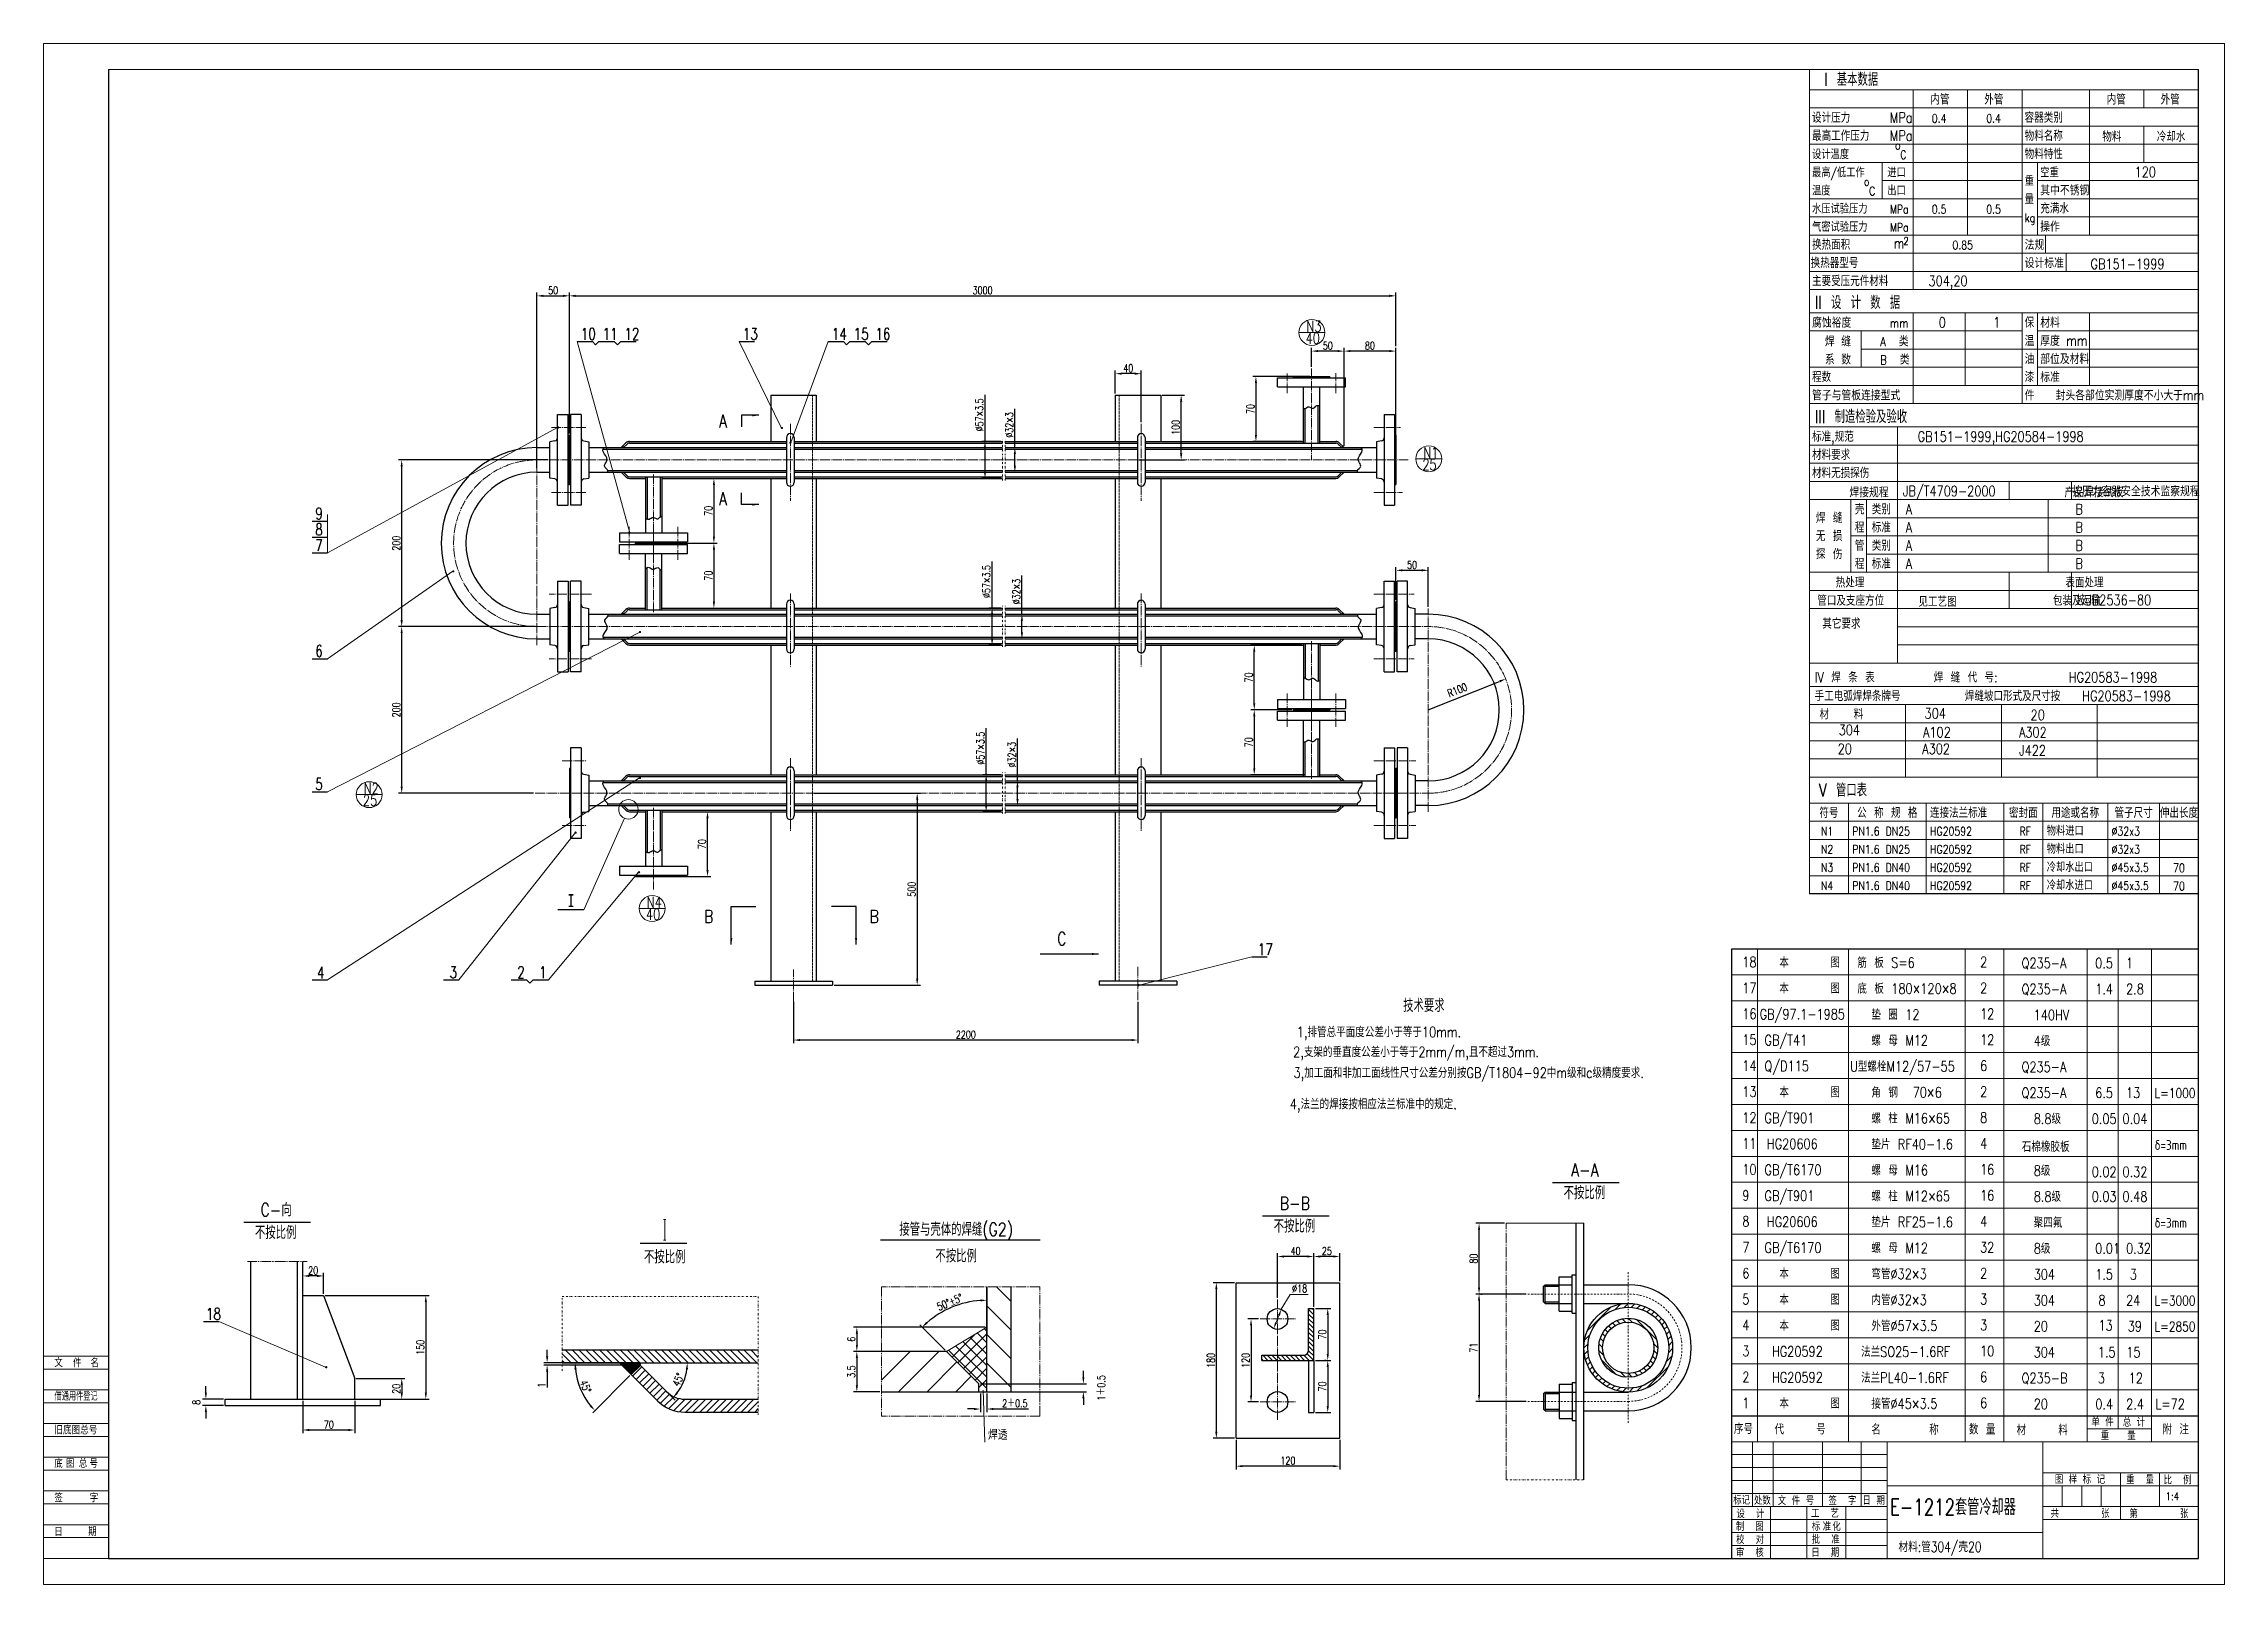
# Model space of a CAD drawing. Header units: millimetres. Extents: x -942 to 2422, y 1139 to 3515.
import ezdxf
from ezdxf.enums import TextEntityAlignment as Align

# ---------------------------------------------------------------- set-up
doc = ezdxf.new("R2010")
doc.units = ezdxf.units.MM
doc.header["$LTSCALE"] = 10
doc.header["$MEASUREMENT"] = 0
for name, pattern in [('DASHDOT2', [0.5, 0.25, -0.125, 0, -0.125]), ('DASHED', [0.5, 0.4, -0.1]), ('DIVIDE2', [0.625, 0.25, -0.125, 0, -0.125, 0, -0.125]), ('MYCENTER', [3.4, 1.5, -0.15, 0.1, -0.15, 1.5]), ('MYJX', [3.65, 1.5, -0.15, 0.1, -0.15, 0.1, -0.15, 1.5])]:
    doc.linetypes.add(name, pattern=pattern)
doc.layers.get('0').update_dxf_attribs({"linetype": 'CONTINUOUS', "lineweight": 25})
doc.layers.get('Defpoints').update_dxf_attribs({"linetype": 'CONTINUOUS', "lineweight": 5})
for name, color, linetype, lineweight in [('1', 7, 'CONTINUOUS', 25), ('2', 2, 'CONTINUOUS', 5), ('3', 3, 'MYCENTER', 5), ('4', 1, 'DASHED', 5), ('5', 6, 'MYJX', 5), ('6', 4, 'CONTINUOUS', 5)]:
    doc.layers.add(name, color=color, linetype=linetype, lineweight=lineweight)
doc.styles.add('HZ', font='SIMFANG.TTF', dxfattribs={"width": 0.75})
doc.styles.add('HZTXT', font='txt.shx', dxfattribs={"width": 0.75, "height": 12, "bigfont": 'hztxt.shx'})
doc.styles.get("Standard").update_dxf_attribs({"font": 'txt.shx', "bigfont": 'bigfont.shx'})
doc.dimstyles.get("Standard").update_dxf_attribs({"dimtxt": 0.18, "dimasz": 0.18, "dimexe": 0.18, "dimexo": 0.0625, "dimgap": 0.09, "dimtad": 0, "dimtih": 1, "dimtoh": 1, "dimdec": 4, "dimzin": 0, "dimdsep": 46, "dimtxsty": 'Standard', "dimcen": 0.09, "dimadec": 0, "dimazin": 0, "dimtfac": 1, "dimtdec": 4, "dimtofl": 0, "dimtmove": 0, "dimatfit": 3, "dimfxl": 0, "dimtolj": 1, "dimtzin": 0, "dimarcsym": 0})

msp = doc.modelspace()

# ---------------------------------------------------------------- texts
at = {"style": 'HZ', "width": 0.75}
msp.add_text('I', height=20, dxfattribs=at).set_placement((-128.3, 2183.2), align=Align.CENTER)
at = {"layer": '2', "style": 'HZTXT'}
for s, height, width, p in [(' I 基本数据', 20, 0.8, (1790.2, 3449.6)), ('内管', 16, 0.8, (1968.7, 3420.8)), ('外管', 16, 0.8, (2051.9, 3420.8)), ('内管', 16, 0.8, (2240.7, 3420.8)), ('外管', 16, 0.8, (2323.9, 3420.8)), ('设计压力', 16, 0.8, (1786.2, 3392.8)), ('MPa', 16, 0.8, (1906.2, 3392.8)), ('0.4', 13.2, 0.8, (1970.9, 3392.8)), ('0.4', 13.2, 0.8, (2054.9, 3392.8)), ('容器类别', 16, 0.8, (2114.2, 3392.8)), ('最高工作压力', 16, 0.8, (1786.2, 3364.8)), ('MPa', 16, 0.8, (1906.2, 3364.8)), ('物料名称', 16, 0.8, (2114.2, 3364.8)), ('物料', 16, 0.8, (2234, 3363.5)), ('冷却水', 16, 0.8, (2318, 3363.5)), ('设计温度', 13.2, 0.8, (1786.2, 3336.8)), ('o', 13.2, 0.8, (1914.2, 3351.6)), ('C', 13.2, 0.8, (1922.2, 3336.8)), ('物料特性', 16, 0.8, (2114.2, 3336.8)), ('最高/低工作', 13.2, 0.8, (1786.2, 3308.8)), ('o', 13.2, 0.8, (1866.2, 3295.6)), ('进口', 13.2, 0.8, (1902.2, 3308.8)), ('重', 13.2, 0.8, (2114.2, 3295.6)), ('空重', 13.2, 0.8, (2138.2, 3308.8)), ('120', 16, 0.8, (2283.8, 3308.8)), ('温度', 13.2, 0.8, (1786.2, 3280.8)), ('水压试验压力', 13.2, 0.8, (1786.2, 3252.8)), ('C', 13.2, 0.8, (1874.2, 3280.8)), ('出口', 13.2, 0.8, (1902.2, 3280.8)), ('MPa', 13.2, 0.8, (1906.2, 3252.8)), ('0.5', 13.2, 0.8, (1970.9, 3252.8)), ('0.5', 13.2, 0.8, (2054.9, 3252.8)), ('量', 13.2, 0.8, (2114.2, 3267.6)), ('其中不锈钢', 14, 0.8, (2138.2, 3280.8)), ('充满水', 16, 0.8, (2138.2, 3252.8)), ('气密试验压力', 13.2, 0.8, (1786.2, 3224.8)), ('MPa', 13.2, 0.8, (1906.2, 3224.8)), ('kg', 13.2, 0.8, (2114.2, 3239.6)), ('操作', 14, 0.8, (2138.2, 3224.8)), ('换热面积', 16, 0.8, (1786.2, 3196.8)), ('m', 16, 0.8, (1912.2, 3198.8)), ('2', 12, 0.8, (1927, 3204.3)), ('0.85', 13.2, 0.8, (2002.7, 3197.5)), ('法规', 14, 0.8, (2114.2, 3196.8)), ('换热器型号', 16, 0.8, (1784.1, 3168.8)), ('设计标准', 14, 0.8, (2114.2, 3168.8)), ('GB151-1999', 16, 0.8, (2215.8, 3167)), ('主要受压元件材料', 16, 0.8, (1786.2, 3140.8)), ('304,20', 16, 0.8, (1965.8, 3140.8)), ('II 设 计 数 据', 20, 0.8, (1790.2, 3105.6)), ('10', 18, 0.75, (-113.1, 3058.1)), ('11', 18, 0.75, (-79.4, 3058.1)), ('12', 18, 0.75, (-45.8, 3058.1)), ('13', 18, 0.75, (136.8, 3058.1)), ('14', 18, 0.75, (274.1, 3058.1)), ('15', 18, 0.75, (307.8, 3058.1)), ('16', 18, 0.75, (341.4, 3058.1)), ('腐蚀裕度', 14, 0.8, (1786.2, 3076.8)), (' 焊 缝    A  类', 14, 0.8, (1796.1, 3048)), ('mm', 14, 0.8, (1906.2, 3076.8)), ('0', 16, 0.8, (1981.5, 3076.8)), ('1', 16, 0.8, (2065.5, 3076.8)), ('保', 16, 0.8, (2114.2, 3076.8)), ('温', 14, 0.8, (2114.2, 3048.8)), ('材料', 14, 0.8, (2138.2, 3076.8)), ('厚度', 14, 0.8, (2138.2, 3048.8)), (' 系 数    B  类', 14, 0.8, (1796.1, 3020)), ('油', 14, 0.8, (2114.2, 3020.8)), ('部位及材料', 14, 0.8, (2138.2, 3020.8)), ('mm', 16, 0.8, (2178.2, 3048.8)), ('程数', 16, 0.8, (1786.2, 2992.8)), ('漆', 16, 0.8, (2114.2, 2992.8)), ('标准', 14, 0.8, (2138.2, 2992.8)), ('管子与管板连接型式', 14, 0.8, (1786.2, 2964.8)), ('件   封头各部位实测厚度不小大于', 14, 0.8, (2114.2, 2964.8)), ('mm', 16, 0.8, (2358.2, 2964.8)), ('III 制造检验及验收', 20, 0.8, (1790.2, 2929.6)), ('标准,规范', 16, 0.8, (1786.2, 2900.8)), ('  GB151-1999,HG20584-1998', 16, 0.8, (1926.2, 2900.8)), ('材料要求', 16, 0.8, (1786.2, 2872.8)), ('材料无损探伤', 16, 0.8, (1786.2, 2844.8)), ('焊接规程                         产品焊接试板', 14, 0.8, (1843.8, 2815.1)), ('JB/T4709-2000', 16, 0.8, (1926.2, 2816.8)), ('按压力容器安全技术监察规程', 14, 0.8, (2187.5, 2816.8)), ('9', 18, 0.75, (-522.7, 2781)), ('焊 缝', 16, 0.8, (1792.2, 2775.6)), ('壳 类别  A                    B', 16, 0.8, (1852.2, 2788.8)), ('8', 18, 0.75, (-522.7, 2756.6)), ('无 损', 16, 0.8, (1792.2, 2747.6)), ('程 标准  A                    B', 16, 0.8, (1852.2, 2760.8)), ('7', 18, 0.75, (-522.7, 2732.3)), ('探 伤', 16, 0.8, (1792.2, 2719.6)), ('管 类别  A                    B', 16, 0.8, (1852.2, 2732.8)), ('热处理                         表面处理', 16, 0.8, (1822.7, 2676)), ('程 标准  A                    B', 16, 0.8, (1852.2, 2704.8)), ('管口及支座方位                     包装及运输', 16, 0.8, (1794.3, 2648)), ('见工艺图', 16, 0.8, (1950.3, 2646.3)), ('按JB2536-80', 16, 0.8, (2194.2, 2648.8)), ('其它要求', 16, 0.8, (1802, 2612.5)), ('6', 18, 0.75, (-522.7, 2569.1)), ('IV 焊 条 表       焊 缝 代 号:', 16, 0.8, (1790.2, 2529.6)), ('HG20583-1998', 16, 0.8, (2182.2, 2529.6)), ('手工电弧焊焊条牌号        焊缝坡口形式及尺寸按', 16, 0.8, (1790.2, 2500.8)), (' 材   料', 16, 0.8, (1786.2, 2472.8)), ('304', 16, 0.8, (1959.7, 2474)), ('HG20583-1998', 16, 0.8, (2202.9, 2500.8)), ('304', 16, 0.8, (1827.3, 2448.4)), ('A102', 16, 0.8, (1957.4, 2444.8)), ('A302', 16, 0.8, (2105.4, 2444.8)), ('20', 16, 0.8, (2123.3, 2471.6)), ('20', 16, 0.8, (1825.7, 2419.2)), ('A302', 16, 0.8, (1956.2, 2419.2)), ('J422', 16, 0.8, (2105.4, 2416.8)), ('5', 18, 0.75, (-522.7, 2363.8)), (' V 管口表', 20, 0.8, (1782.2, 2353.6)), ('N1', 13.2, 0.8, (1799.8, 2293.6)), ('PN1.6 DN25', 13.2, 0.8, (1848.2, 2293.6)), ('HG20592', 13.2, 0.8, (1968.2, 2293.6)), ('RF', 13.2, 0.8, (2106.2, 2293.6)), ('物料进口', 13.2, 0.8, (2148.2, 2293.6)), ('%%c32x3', 13.2, 0.8, (2248.2, 2293.6)), ('N2', 13.2, 0.8, (1799.8, 2265.6)), ('PN1.6 DN25', 13.2, 0.8, (1848.2, 2265.6)), ('HG20592', 13.2, 0.8, (1968.2, 2265.6)), ('RF', 13.2, 0.8, (2106.2, 2265.6)), ('物料出口', 13.2, 0.8, (2148.2, 2265.6)), ('%%c32x3', 13.2, 0.8, (2248.2, 2265.6)), ('N3', 13.2, 0.8, (1799.8, 2237.6)), ('N4', 13.2, 0.8, (1799.8, 2209.6)), ('PN1.6 DN40', 13.2, 0.8, (1848.2, 2237.6)), ('PN1.6 DN40', 13.2, 0.8, (1848.2, 2209.6)), ('HG20592', 13.2, 0.8, (1968.2, 2237.6)), ('HG20592', 13.2, 0.8, (1968.2, 2209.6)), ('RF', 13.2, 0.8, (2106.2, 2237.6)), ('RF', 13.2, 0.8, (2106.2, 2209.6)), ('冷却水出口', 13.2, 0.8, (2148.2, 2237.6)), ('冷却水进口', 13.2, 0.8, (2148.2, 2209.6)), ('%%c45x3.5', 13.2, 0.8, (2248.2, 2237.6)), ('%%c45x3.5', 13.2, 0.8, (2248.2, 2209.6)), ('17', 18, 0.75, (931.3, 2109.3)), ('4', 18, 0.75, (-520.2, 2073.1)), ('3', 18, 0.75, (-315.6, 2073.8)), ('2', 18, 0.75, (-211.1, 2073.8)), ('1', 18, 0.75, (-177.4, 2073.8)), ('18', 16, 0.8, (1678.6, 2090.6)), ('  本     图    ', 16, 0.8, (1712.9, 2090)), ('筋 板 S=6', 16, 0.8, (1856.1, 2089.5)), ('2', 16, 0.8, (2045.4, 2090.6)), ('Q235-A', 16, 0.8, (2109.4, 2088.8)), ('0.5', 16, 0.8, (2223, 2088.8)), ('1', 16, 0.8, (2270.6, 2088.8)), ('17', 16, 0.8, (1678.6, 2050.6)), ('  本     图    ', 16, 0.8, (1712.9, 2050)), ('底 板 180×120×8', 16, 0.8, (1856.1, 2049.5)), ('2', 16, 0.8, (2045.4, 2050.6)), ('Q235-A', 16, 0.8, (2109.4, 2048.8)), ('1.4', 16, 0.8, (2223, 2048.8)), ('2.8', 16, 0.8, (2270.6, 2048.8)), ('技术要求', 20, 0.8, (1155.4, 2021.5)), ('16', 16, 0.8, (1678.6, 2010.6)), ('GB/97.1-1985', 16, 0.8, (1705.3, 2010)), ('垫 圈 12', 16, 0.8, (1877.7, 2009.5)), ('12', 16, 0.8, (2045.4, 2010.6)), ('140HV', 16, 0.8, (2128.1, 2008.8)), ('1,排管总平面度公差小于等于10mm.', 16, 0.8, (991.4, 1982.6)), ('15', 16, 0.8, (1678.6, 1970.6)), ('GB/T41', 16, 0.8, (1712.9, 1970)), ('螺 母 M12', 16, 0.8, (1877.7, 1969.5)), ('12', 16, 0.8, (2045.4, 1970.6)), ('4级', 16, 0.8, (2128.1, 1968.8)), ('2,支架的垂直度公差小于等于2mm/m,且不超过3mm.', 16, 0.8, (985.8, 1951.9)), ('3,加工面和非加工面线性尺寸公差分别按GB/T1804-92中m级和c级精度要求.', 16, 0.8, (986.4, 1919.8)), ('14', 16, 0.8, (1678.6, 1930.6)), ('Q/D115', 16, 0.8, (1712.9, 1930)), ('U型螺栓M12/57-55', 16, 0.8, (1844.8, 1929.5)), ('6', 16, 0.8, (2045.4, 1930.6)), ('Q235-A', 16, 0.8, (2109.4, 1928.8)), ('4,法兰的焊接按相应法兰标准中的规定.', 16, 0.8, (980.7, 1871.5)), ('13', 16, 0.8, (1678.6, 1890.6)), ('  本     图    ', 16, 0.8, (1712.9, 1890)), ('角 钢  70×6', 16, 0.8, (1877.7, 1889.5)), ('2', 16, 0.8, (2045.4, 1890.6)), ('Q235-A', 16, 0.8, (2109.4, 1888.8)), ('6.5', 16, 0.8, (2223, 1888.8)), ('13', 16, 0.8, (2270.6, 1888.8)), ('L=1000', 15, 0.8, (2314.6, 1888.8)), ('12', 16, 0.8, (1678.6, 1850.6)), ('GB/T901', 16, 0.8, (1712.9, 1850)), ('螺 柱 M16×65', 16, 0.8, (1877.7, 1849.5)), ('8', 16, 0.8, (2045.4, 1850.6)), ('8.8级', 16, 0.8, (2128.1, 1848.8)), ('0.05', 16, 0.8, (2217.5, 1848.8)), ('0.04', 16, 0.8, (2265.1, 1848.8)), ('11', 16, 0.8, (1678.6, 1810.6)), ('HG20606', 16, 0.8, (1716.5, 1810)), ('垫片 RF40-1.6', 16, 0.8, (1877.7, 1809.5)), ('4', 16, 0.8, (2045.4, 1810.6)), ('石棉橡胶板', 16, 0.8, (2109.8, 1805.7)), ('δ=3mm', 15, 0.8, (2314.6, 1808.8)), ('10', 16, 0.8, (1678.6, 1770.6)), ('GB/T6170', 16, 0.8, (1712.9, 1770)), ('螺 母 M16', 16, 0.8, (1877.7, 1769.5)), ('16', 16, 0.8, (2045.4, 1770.6)), ('8级', 16, 0.8, (2128.1, 1768.8)), ('0.02', 16, 0.8, (2217.5, 1766.9)), ('0.32', 16, 0.8, (2265.1, 1766.9)), ('9', 16, 0.8, (1678.6, 1730.6)), ('GB/T901', 16, 0.8, (1712.9, 1730)), ('螺 柱 M12×65', 16, 0.8, (1877.7, 1729.5)), ('16', 16, 0.8, (2045.4, 1730.6)), ('8.8级', 16, 0.8, (2128.1, 1728.8)), ('0.03', 16, 0.8, (2217.5, 1728.8)), ('0.48', 16, 0.8, (2265.1, 1728.8)), ('8', 16, 0.8, (1678.6, 1690.6)), ('HG20606', 16, 0.8, (1716.5, 1690)), ('垫片 RF25-1.6', 16, 0.8, (1877.7, 1689.5)), ('4', 16, 0.8, (2045.4, 1690.6)), ('聚四氟', 16, 0.8, (2128.1, 1688.8)), ('δ=3mm', 15, 0.8, (2314.6, 1688.8)), ('7', 16, 0.8, (1678.6, 1650.6)), ('GB/T6170', 16, 0.8, (1712.9, 1650)), ('螺 母 M12', 16, 0.8, (1877.7, 1649.5)), ('32', 16, 0.8, (2045.4, 1650.6)), ('8级', 16, 0.8, (2128.1, 1648.8)), ('0.01', 16, 0.8, (2223, 1648.8)), ('0.32', 16, 0.8, (2270.6, 1648.8)), ('6', 16, 0.8, (1678.6, 1610.6)), ('  本     图    ', 16, 0.8, (1712.9, 1610)), ('弯管%%c32×3', 16, 0.8, (1877.7, 1609.5)), ('2', 16, 0.8, (2045.4, 1610.6)), ('304', 16, 0.8, (2128.1, 1608.8)), ('1.5', 16, 0.8, (2223, 1608.8)), ('3', 16, 0.8, (2276.4, 1608.8)), ('5', 16, 0.8, (1678.6, 1570.6)), ('  本     图    ', 16, 0.8, (1712.9, 1570)), ('内管%%c32×3', 16, 0.8, (1877.7, 1569.5)), ('3', 16, 0.8, (2045.4, 1570.6)), ('304', 16, 0.8, (2128.1, 1568.8)), ('8', 16, 0.8, (2228, 1568.8)), ('24', 16, 0.8, (2270.7, 1568.8)), ('L=3000', 15, 0.8, (2314.6, 1568.8)), ('18', 18, 0.75, (-691.3, 1546.8)), ('  本     图    ', 16, 0.8, (1712.9, 1530)), ('4', 16, 0.8, (1678.6, 1530.6)), ('外管%%c57×3.5', 16, 0.8, (1877.7, 1529.5)), ('3', 16, 0.8, (2045.4, 1530.6)), ('20', 16, 0.8, (2128.1, 1528.8)), ('13', 16, 0.8, (2228, 1530)), ('39', 16, 0.8, (2273.1, 1528.8)), ('L=2850', 15, 0.8, (2314.6, 1528.8)), ('3', 16, 0.8, (1678.6, 1490.6)), (' HG20592  ', 16, 0.8, (1712.9, 1490)), ('法兰SO25-1.6RF', 16, 0.8, (1861.8, 1489.5)), ('10', 16, 0.8, (2045.4, 1490.6)), ('304', 16, 0.8, (2128.1, 1488.8)), ('1.5', 16, 0.8, (2227, 1488.8)), ('15', 16, 0.8, (2270.9, 1488.8)), ('2', 16, 0.8, (1678.6, 1450.6)), (' HG20592  ', 16, 0.8, (1712.9, 1450)), ('法兰PL40-1.6RF', 16, 0.8, (1861.8, 1449.5)), ('6', 16, 0.8, (2045.4, 1450.6)), ('Q235-B', 16, 0.8, (2109.4, 1448.8)), ('3', 16, 0.8, (2227, 1448.8)), ('12', 16, 0.8, (2274.6, 1448.8)), ('1', 16, 0.8, (1678.6, 1410.6)), ('  本     图    ', 16, 0.8, (1712.9, 1410)), ('接管%%c45×3.5', 16, 0.8, (1877.7, 1409.5)), ('6', 16, 0.8, (2045.4, 1410.6)), ('20', 16, 0.8, (2128.1, 1408.8)), ('0.4', 16, 0.8, (2223.1, 1408.8)), ('2.4', 16, 0.8, (2270.7, 1408.8)), ('L=72', 16, 0.8, (2315.7, 1408.8)), ('序号', 16, 0.8, (1665.6, 1370.6)), ('代    号', 16, 0.8, (1728.3, 1370)), ('名      称', 16, 0.8, (1877.7, 1369.5)), ('数 量', 16, 0.8, (2028.2, 1369.9)), ('材    料', 16, 0.8, (2101.7, 1368.8)), ('单 件', 12, 0.8, (2217, 1382.7)), ('总 计', 12, 0.8, (2265.5, 1382.1)), ('附 注', 16, 0.8, (2326.7, 1369.9)), ('重   量', 12, 0.8, (2231.5, 1361.6)), ('图 样 标 记', 12, 0.8, (2160.7, 1294)), ('重  量', 12, 0.8, (2270.6, 1293.6)), ('比  例', 12, 0.8, (2328.5, 1293.2)), ('1:4', 12, 0.8, (2331.7, 1268.6)), ('标记', 12, 0.8, (1664.6, 1262)), ('设  计', 12, 0.8, (1669.5, 1241)), ('处数', 12, 0.8, (1696.6, 1261.7)), ('文 件 号', 12, 0.8, (1733.3, 1261.3)), ('工  艺', 12, 0.8, (1784.6, 1241.8)), ('签  字', 12, 0.8, (1811.5, 1261.3)), ('日 期', 12, 0.8, (1864, 1261.7)), ('共       张', 12, 0.8, (2154, 1241.6)), ('第       张', 12, 0.8, (2275.7, 1241.2)), ('制  图', 12, 0.8, (1668.7, 1221.4)), ('校  对', 12, 0.8, (1669.1, 1201.1)), ('标', 12, 0.8, (1785.8, 1221.4)), ('批  准', 12, 0.8, (1785.8, 1201.5)), ('准', 12, 0.8, (1802.6, 1221.4)), ('化', 12, 0.8, (1817.5, 1221.4)), ('审  核', 12, 0.8, (1668.7, 1181.2)), ('日  期', 12, 0.8, (1785, 1181.2)), ('材料:管304/壳20', 16, 0.75, (1919.5, 1188.6))]:
    msp.add_text(s, height=height, dxfattribs=dict(at, width=width)).set_placement(p)
at = {"layer": '2', "style": 'HZTXT', "width": 0.8}
for s, height, p in [('A', 20, (106.2, 2922.9)), ('A', 20, (106.2, 2803)), ('B', 20, (84.1, 2158.7)), ('B', 20, (339.5, 2158.7)), ('C', 20, (629, 2124.5)), ('A-A', 20, (1435.6, 1767.7)), ('不按比例', 20, (1434.9, 1732.6)), ('C-向', 20, (-583.1, 1706.4)), ('B-B', 20, (988.4, 1716.3)), ('不按比例', 20, (-583.8, 1671.3)), ('接管与壳体的焊缝(G2)', 20, (465.9, 1676.3)), ('不按比例', 20, (987.7, 1681.2)), ('不按比例', 20, (16.3, 1633.7)), ('不按比例', 20, (465.9, 1635.2)), ('焊透', 15, (530.1, 1361.8))]:
    msp.add_text(s, height=height, dxfattribs=at).set_placement(p, align=Align.CENTER)
for s, height, p in [('符号', 16, (1812.2, 2329.6)), ('公 称 规 格', 16, (1902.2, 2329.6)), ('连接法兰标准', 16, (2012.2, 2329.6)), ('密封面', 16, (2112.2, 2329.6)), ('用途或名称', 16, (2192.2, 2329.6)), ('管子尺寸', 16, (2282.2, 2329.6)), ('伸出长度', 16, (2352.2, 2329.6)), ('70', 13.2, (2352.2, 2243.6)), ('70', 13.2, (2352.2, 2215.6))]:
    msp.add_text(s, height=height, dxfattribs=at).set_placement(p, align=Align.MIDDLE)
at = {"layer": '2', "insert": (1906.3, 1270.5), "char_height": 25, "width": 482.935, "attachment_point": 1, "style": 'HZTXT'}
msp.add_mtext('E-1212套管冷却器', dxfattribs=at)
at = {"layer": '6', "style": 'HZTXT', "width": 0.75}
for s, p in [('40', (1005, 3052)), ('N3', (1006.4, 3070.4)), ('25', (1185.2, 2857.1)), ('N1', (1186.6, 2875.5)), ('25', (-449.2, 2339.4)), ('N2', (-447.8, 2357.7)), ('N4', (-11.2, 2182)), ('40', (-12.6, 2163.6))]:
    msp.add_text(s, height=17, dxfattribs=at).set_placement(p)
at = {"layer": '6', "insert": (984.1, 1601.1), "char_height": 12, "width": 58.347, "attachment_point": 1, "style": 'HZTXT'}
msp.add_mtext('%%c18', dxfattribs=at)

# ---------------------------------------------------------------- blocks, each defined once
blk = doc.blocks.new('BORDER')
for p, q in [((1, 1), (0, 1)), ((0, 1), (0, 0)), ((1, 0), (1, 1)), ((0, 0), (1, 0))]:
    blk.add_line(p, q)
blk = doc.blocks.new('BIAO2')
at = {"layer": '2'}
for p, q in [((0, 78), (25, 78)), ((0, 73), (25, 73)), ((0, 65), (25, 65)), ((0, 60), (25, 60)), ((0, 52), (25, 52)), ((0, 47), (25, 47)), ((0, 39), (25, 39)), ((0, 34), (25, 34)), ((0, 26), (25, 26)), ((0, 21), (25, 21)), ((0, 13), (25, 13)), ((0, 8), (25, 8)), ((0, 0), (25, 0)), ((25, 0), (25, 0))]:
    blk.add_line(p, q, dxfattribs=at)
at = {"layer": '2', "style": 'HZTXT', "width": 0.8}
for s, p in [('文', (4.17, 73.81)), ('件', (11.34, 73.74)), ('名', (18.09, 73.74)), ('底', (4.16, 34.97)), ('图', (8.59, 34.97)), ('总', (13.58, 34.97)), ('号', (17.73, 34.97)), ('签', (4.16, 21.69)), ('字', (17.82, 21.69)), ('日', (4.13, 8.64)), ('期', (17.23, 8.73))]:
    blk.add_text(s, height=3, dxfattribs=at).set_placement(p)
at = {"layer": '2', "style": 'HZTXT'}
for s, width, p, p2 in [('借通用件登记', 0.702731, (4.2, 60.89), (20.82, 60.89)), ('旧底图总号', 0.844856, (4.14, 47.85), (20.76, 47.85))]:
    blk.add_text(s, height=3, dxfattribs=dict(at, width=width)).set_placement(p, p2, align=Align.FIT)
blk = doc.blocks.new('*D4')
at = {"layer": '6', "color": 0, "lineweight": -2}
blk.add_line((20.9, 1434.3), (32.4, 1422.8), dxfattribs=at)
blk.add_arc((-25.2, 1480.4), 76.4, 322.5083, 352.4917, dxfattribs=at)
at = {"layer": '6', "color": 0}
for points in [[(48.9, 1470.5), (52.2, 1470.3), (51.2, 1480.4)], [(36.7, 1432.8), (34.2, 1435), (28.8, 1426.4)]]:
    blk.add_solid(points, dxfattribs=at)
at = {"layer": 'Defpoints', "color": 0}
for p in [(-141.9, 1480.4), (160.7, 1480.4), (-21.2, 1476.4), (19.1, 1436.1), (41, 1442.2)]:
    blk.add_point(p, dxfattribs=at)
at = {"layer": '6', "color": 0, "insert": (37.3, 1454.5), "char_height": 12, "attachment_point": 5, "rotation": 67.5, "style": 'HZTXT'}
blk.add_mtext('\\A1;45°', dxfattribs=at)
blk = doc.blocks.new('*D5')
at = {"layer": '6', "color": 0, "lineweight": -2}
for p, q in [((-23.7, 1480.4), (-170.1, 1480.4)), ((-165.1, 1490.4), (-165.1, 1500.4)), ((-23.7, 1476.9), (-170.1, 1476.9)), ((-165.1, 1466.9), (-165.1, 1442.3))]:
    blk.add_line(p, q, dxfattribs=at)
at = {"layer": '6', "color": 0}
for points in [[(-166.7, 1490.4), (-163.4, 1490.4), (-165.1, 1480.4)], [(-166.7, 1466.9), (-163.4, 1466.9), (-165.1, 1476.9)]]:
    blk.add_solid(points, dxfattribs=at)
at = {"layer": 'Defpoints', "color": 0}
for p in [(-165.1, 1480.4), (-21.2, 1480.4), (-21.2, 1476.9)]:
    blk.add_point(p, dxfattribs=at)
at = {"layer": '6', "color": 0, "insert": (-173.5, 1446.2), "char_height": 12, "attachment_point": 5, "rotation": 90, "style": 'HZTXT'}
blk.add_mtext('\\A1;1', dxfattribs=at)
blk = doc.blocks.new('*D6')
at = {"layer": '6', "color": 0, "lineweight": -2}
blk.add_line((-37.4, 1460.7), (-94.8, 1403.2), dxfattribs=at)
blk.add_arc((-17.7, 1480.4), 104.1, 185.5073, 219.4927, dxfattribs=at)
at = {"layer": '6', "color": 0}
for points in [[(-123, 1470.3), (-119.6, 1470.5), (-121.8, 1480.4)], [(-96.8, 1415.3), (-99.3, 1413.1), (-91.3, 1406.8)]]:
    blk.add_solid(points, dxfattribs=at)
at = {"layer": 'Defpoints', "color": 0}
for p in [(-141.9, 1480.4), (160.7, 1480.4), (-118.2, 1453.4), (-35.6, 1462.5), (-21.2, 1476.9)]:
    blk.add_point(p, dxfattribs=at)
at = {"layer": '6', "color": 0, "insert": (-105.8, 1443.9), "char_height": 12, "attachment_point": 5, "rotation": 292.5, "style": 'HZTXT'}
blk.add_mtext('\\A1;45°', dxfattribs=at)
blk = doc.blocks.new('*D7')
at = {"layer": '6', "color": 0, "lineweight": -2}
blk.add_line((449.1, 1499.9), (409.9, 1539.1), dxfattribs=at)
blk.add_arc((513.4, 1435.6), 141.3, 94.0383, 130.9447, dxfattribs=at)
at = {"layer": '6', "color": 0}
for points in [[(503.4, 1578.2), (503.5, 1574.9), (513.4, 1576.9)], [(421.9, 1541.1), (419.6, 1543.6), (413.4, 1535.5)]]:
    blk.add_solid(points, dxfattribs=at)
at = {"layer": 'Defpoints', "color": 0}
for p in [(513.4, 1597.6), (476.8, 1572.1), (513.4, 1524), (450.9, 1498.1), (500.9, 1448.1)]:
    blk.add_point(p, dxfattribs=at)
at = {"layer": '6', "color": 0, "insert": (456.1, 1573.9), "char_height": 12, "attachment_point": 5, "rotation": 22.4915, "style": 'HZTXT'}
blk.add_mtext('\\A1;50%%d%%p5%%d', dxfattribs=at)
blk = doc.blocks.new('*D8')
at = {"layer": '6', "color": 0, "lineweight": -2}
for p, q in [((510.9, 1535.6), (307.7, 1535.6)), ((312.7, 1525.6), (312.7, 1508.1)), ((448.4, 1498.1), (307.7, 1498.1))]:
    blk.add_line(p, q, dxfattribs=at)
at = {"layer": '6', "color": 0}
for points in [[(311.1, 1525.6), (314.4, 1525.6), (312.7, 1535.6)], [(311.1, 1508.1), (314.4, 1508.1), (312.7, 1498.1)]]:
    blk.add_solid(points, dxfattribs=at)
at = {"layer": 'Defpoints', "color": 0}
for p in [(513.4, 1535.6), (312.7, 1498.1), (450.9, 1498.1)]:
    blk.add_point(p, dxfattribs=at)
at = {"layer": '6', "color": 0, "insert": (304.3, 1516.8), "char_height": 12, "attachment_point": 5, "rotation": 90, "style": 'HZTXT'}
blk.add_mtext('\\A1;6', dxfattribs=at)
blk = doc.blocks.new('*D9')
at = {"layer": '6', "color": 0, "lineweight": -2}
for p, q in [((348.4, 1498.1), (307.7, 1498.1)), ((312.7, 1488.1), (312.7, 1445.6)), ((348.4, 1435.6), (307.7, 1435.6))]:
    blk.add_line(p, q, dxfattribs=at)
at = {"layer": '6', "color": 0}
for points in [[(311.1, 1488.1), (314.4, 1488.1), (312.7, 1498.1)], [(311.1, 1445.6), (314.4, 1445.6), (312.7, 1435.6)]]:
    blk.add_solid(points, dxfattribs=at)
at = {"layer": 'Defpoints', "color": 0}
for p in [(350.9, 1498.1), (312.7, 1435.6), (350.9, 1435.6)]:
    blk.add_point(p, dxfattribs=at)
at = {"layer": '6', "color": 0, "insert": (304.3, 1466.8), "char_height": 12, "attachment_point": 5, "rotation": 90, "style": 'HZTXT'}
blk.add_mtext('\\A1;3.5', dxfattribs=at)
blk = doc.blocks.new('*D10')
at = {"layer": '6', "color": 0, "lineweight": -2}
for p, q in [((503.4, 1448.1), (667.1, 1448.1)), ((662.1, 1458.1), (662.1, 1468.1)), ((503.4, 1435.6), (667.1, 1435.6)), ((662.1, 1425.6), (662.1, 1415.6))]:
    blk.add_line(p, q, dxfattribs=at)
at = {"layer": '6', "color": 0}
for points in [[(660.5, 1458.1), (663.8, 1458.1), (662.1, 1448.1)], [(660.5, 1425.6), (663.8, 1425.6), (662.1, 1435.6)]]:
    blk.add_solid(points, dxfattribs=at)
at = {"layer": 'Defpoints', "color": 0}
for p in [(500.9, 1448.1), (500.9, 1435.6), (662.1, 1435.6)]:
    blk.add_point(p, dxfattribs=at)
at = {"layer": '6', "color": 0, "insert": (689.7, 1441.8), "char_height": 12, "attachment_point": 5, "rotation": 90, "style": 'HZTXT'}
blk.add_mtext('\\A1;1＋0.5', dxfattribs=at)
blk = doc.blocks.new('*D11')
at = {"layer": '6', "color": 0, "lineweight": -2}
for p, q in [((503.4, 1433.1), (503.4, 1404.2)), ((513.4, 1433.1), (513.4, 1404.2)), ((493.4, 1409.2), (483.4, 1409.2)), ((523.4, 1409.2), (577.6, 1409.2))]:
    blk.add_line(p, q, dxfattribs=at)
at = {"layer": '6', "color": 0}
for points in [[(493.4, 1410.8), (493.4, 1407.5), (503.4, 1409.2)], [(523.4, 1410.8), (523.4, 1407.5), (513.4, 1409.2)]]:
    blk.add_solid(points, dxfattribs=at)
at = {"layer": 'Defpoints', "color": 0}
for p in [(503.4, 1435.6), (513.4, 1435.6), (503.4, 1409.2)]:
    blk.add_point(p, dxfattribs=at)
at = {"layer": '6', "color": 0, "insert": (556.4, 1417.9), "char_height": 12, "attachment_point": 5, "style": 'HZTXT'}
blk.add_mtext('\\A1;2＋0.5', dxfattribs=at)
blk = doc.blocks.new('*D13')
at = {"layer": '6', "color": 0, "lineweight": -2}
for p, q in [((1311.8, 1695.7), (1267.5, 1695.7)), ((1272.5, 1596.5), (1272.5, 1685.7)), ((1345.4, 1586.5), (1267.5, 1586.5))]:
    blk.add_line(p, q, dxfattribs=at)
at = {"layer": '6', "color": 0}
for points in [[(1270.9, 1685.7), (1274.2, 1685.7), (1272.5, 1695.7)], [(1270.9, 1596.5), (1274.2, 1596.5), (1272.5, 1586.5)]]:
    blk.add_solid(points, dxfattribs=at)
at = {"layer": 'Defpoints', "color": 0}
for p in [(1272.5, 1695.7), (1314.3, 1695.7), (1347.9, 1586.5)]:
    blk.add_point(p, dxfattribs=at)
at = {"layer": '6', "color": 0, "insert": (1264.1, 1641.1), "char_height": 12, "attachment_point": 5, "rotation": 90, "style": 'HZTXT'}
blk.add_mtext('\\A1;80', dxfattribs=at)
blk = doc.blocks.new('*D14')
at = {"layer": '6', "color": 0, "lineweight": -2}
for p, q in [((1275, 1586.5), (1277.5, 1586.5)), ((1272.5, 1576.5), (1272.5, 1430.9)), ((1345.4, 1420.9), (1267.5, 1420.9))]:
    blk.add_line(p, q, dxfattribs=at)
at = {"layer": '6', "color": 0}
for points in [[(1270.9, 1576.5), (1274.2, 1576.5), (1272.5, 1586.5)], [(1270.9, 1430.9), (1274.2, 1430.9), (1272.5, 1420.9)]]:
    blk.add_solid(points, dxfattribs=at)
at = {"layer": 'Defpoints', "color": 0}
for p in [(1272.5, 1586.5), (1272.5, 1420.9), (1347.9, 1420.9)]:
    blk.add_point(p, dxfattribs=at)
at = {"layer": '6', "color": 0, "insert": (1264.1, 1503.7), "char_height": 12, "attachment_point": 5, "rotation": 90, "style": 'HZTXT'}
blk.add_mtext('\\A1;71', dxfattribs=at)
blk = doc.blocks.new('*D15')
at = {"layer": '6', "color": 0, "lineweight": -2}
for p, q in [((1017.6, 1566.5), (1017.6, 1649.4)), ((1057.6, 1606.5), (1057.6, 1649.4)), ((1047.6, 1644.4), (1027.6, 1644.4))]:
    blk.add_line(p, q, dxfattribs=at)
at = {"layer": '6', "color": 0}
for points in [[(1027.6, 1646), (1027.6, 1642.7), (1017.6, 1644.4)], [(1047.6, 1646), (1047.6, 1642.7), (1057.6, 1644.4)]]:
    blk.add_solid(points, dxfattribs=at)
at = {"layer": 'Defpoints', "color": 0}
for p in [(1017.6, 1644.4), (1057.6, 1604), (1017.6, 1564)]:
    blk.add_point(p, dxfattribs=at)
at = {"layer": '6', "color": 0, "insert": (1037.6, 1652.8), "char_height": 12, "attachment_point": 5, "style": 'HZTXT'}
blk.add_mtext('\\A1;25', dxfattribs=at)
blk = doc.blocks.new('*D16')
at = {"layer": '6', "color": 0, "lineweight": -2}
for p, q in [((961.6, 1580.8), (961.6, 1649.4)), ((1017.6, 1646.9), (1017.6, 1649.4)), ((1007.6, 1644.4), (971.6, 1644.4))]:
    blk.add_line(p, q, dxfattribs=at)
at = {"layer": '6', "color": 0}
for points in [[(971.6, 1646), (971.6, 1642.7), (961.6, 1644.4)], [(1007.6, 1646), (1007.6, 1642.7), (1017.6, 1644.4)]]:
    blk.add_solid(points, dxfattribs=at)
at = {"layer": 'Defpoints', "color": 0}
for p in [(961.6, 1644.4), (1017.6, 1644.4), (961.6, 1578.3)]:
    blk.add_point(p, dxfattribs=at)
at = {"layer": '6', "color": 0, "insert": (989.6, 1652.8), "char_height": 12, "attachment_point": 5, "style": 'HZTXT'}
blk.add_mtext('\\A1;40', dxfattribs=at)
blk = doc.blocks.new('*D17')
at = {"layer": '6', "color": 0, "lineweight": -2}
for p, q in [((1020.1, 1564), (1044.1, 1564)), ((1039.1, 1554), (1039.1, 1494)), ((1020.1, 1484), (1044.1, 1484))]:
    blk.add_line(p, q, dxfattribs=at)
at = {"layer": '6', "color": 0}
for points in [[(1037.4, 1554), (1040.8, 1554), (1039.1, 1564)], [(1037.4, 1494), (1040.8, 1494), (1039.1, 1484)]]:
    blk.add_solid(points, dxfattribs=at)
at = {"layer": 'Defpoints', "color": 0}
for p in [(1017.6, 1564), (1017.6, 1484), (1039.1, 1484)]:
    blk.add_point(p, dxfattribs=at)
at = {"layer": '6', "color": 0, "insert": (1030.7, 1524), "char_height": 12, "attachment_point": 5, "rotation": 90, "style": 'HZTXT'}
blk.add_mtext('\\A1;70', dxfattribs=at)
blk = doc.blocks.new('*D18')
at = {"layer": '6', "color": 0, "lineweight": -2}
for p, q in [((1036.6, 1484), (1034.1, 1484)), ((1039.1, 1474), (1039.1, 1414)), ((1020.1, 1404), (1044.1, 1404))]:
    blk.add_line(p, q, dxfattribs=at)
at = {"layer": '6', "color": 0}
for points in [[(1037.4, 1474), (1040.8, 1474), (1039.1, 1484)], [(1037.4, 1414), (1040.8, 1414), (1039.1, 1404)]]:
    blk.add_solid(points, dxfattribs=at)
at = {"layer": 'Defpoints', "color": 0}
for p in [(1039.1, 1484), (1017.6, 1404), (1039.1, 1404)]:
    blk.add_point(p, dxfattribs=at)
at = {"layer": '6', "color": 0, "insert": (1030.7, 1444), "char_height": 12, "attachment_point": 5, "rotation": 90, "style": 'HZTXT'}
blk.add_mtext('\\A1;70', dxfattribs=at)
blk = doc.blocks.new('*D19')
at = {"layer": '6', "color": 0, "lineweight": -2}
for p, q in [((932.3, 1548), (915.8, 1548)), ((920.8, 1538), (920.8, 1430)), ((932.3, 1420), (915.8, 1420))]:
    blk.add_line(p, q, dxfattribs=at)
at = {"layer": '6', "color": 0}
for points in [[(919.1, 1538), (922.5, 1538), (920.8, 1548)], [(919.1, 1430), (922.5, 1430), (920.8, 1420)]]:
    blk.add_solid(points, dxfattribs=at)
at = {"layer": 'Defpoints', "color": 0}
for p in [(934.8, 1548), (920.8, 1420), (934.8, 1420)]:
    blk.add_point(p, dxfattribs=at)
at = {"layer": '6', "color": 0, "insert": (912.4, 1484), "char_height": 12, "attachment_point": 5, "rotation": 90, "style": 'HZTXT'}
blk.add_mtext('\\A1;120', dxfattribs=at)
blk = doc.blocks.new('*D20')
at = {"layer": '6', "color": 0, "lineweight": -2}
for p, q in [((895.1, 1604), (862.2, 1604)), ((867.2, 1594), (867.2, 1374)), ((895.1, 1364), (862.2, 1364))]:
    blk.add_line(p, q, dxfattribs=at)
at = {"layer": '6', "color": 0}
for points in [[(865.6, 1594), (868.9, 1594), (867.2, 1604)], [(865.6, 1374), (868.9, 1374), (867.2, 1364)]]:
    blk.add_solid(points, dxfattribs=at)
at = {"layer": 'Defpoints', "color": 0}
for p in [(897.6, 1604), (867.2, 1364), (897.6, 1364)]:
    blk.add_point(p, dxfattribs=at)
at = {"layer": '6', "color": 0, "insert": (858.8, 1484), "char_height": 12, "attachment_point": 5, "rotation": 90, "style": 'HZTXT'}
blk.add_mtext('\\A1;180', dxfattribs=at)
blk = doc.blocks.new('*D21')
at = {"layer": '6', "color": 0, "lineweight": -2}
for p, q in [((897.6, 1361.5), (897.6, 1316.1)), ((1057.6, 1361.5), (1057.6, 1316.1)), ((1047.6, 1321.1), (907.6, 1321.1))]:
    blk.add_line(p, q, dxfattribs=at)
at = {"layer": '6', "color": 0}
for points in [[(907.6, 1322.7), (907.6, 1319.4), (897.6, 1321.1)], [(1047.6, 1322.7), (1047.6, 1319.4), (1057.6, 1321.1)]]:
    blk.add_solid(points, dxfattribs=at)
at = {"layer": 'Defpoints', "color": 0}
for p in [(897.6, 1364), (1057.6, 1364), (897.6, 1321.1)]:
    blk.add_point(p, dxfattribs=at)
at = {"layer": '6', "color": 0, "insert": (977.6, 1329.5), "char_height": 12, "attachment_point": 5, "style": 'HZTXT'}
blk.add_mtext('\\A1;120', dxfattribs=at)
blk = doc.blocks.new('*D22')
at = {"layer": '6', "color": 0, "lineweight": -2}
for p, q in [((-541.9, 1586.8), (-541.9, 1619.4)), ((-509.9, 1586.8), (-509.9, 1619.4)), ((-519.9, 1614.4), (-531.9, 1614.4))]:
    blk.add_line(p, q, dxfattribs=at)
at = {"layer": '6', "color": 0}
for points in [[(-531.9, 1616), (-531.9, 1612.7), (-541.9, 1614.4)], [(-519.9, 1616), (-519.9, 1612.7), (-509.9, 1614.4)]]:
    blk.add_solid(points, dxfattribs=at)
at = {"layer": 'Defpoints', "color": 0}
for p in [(-541.9, 1614.4), (-541.9, 1584.3), (-509.9, 1584.3)]:
    blk.add_point(p, dxfattribs=at)
at = {"layer": '6', "color": 0, "insert": (-525.9, 1622.8), "char_height": 12, "attachment_point": 5, "style": 'HZTXT'}
blk.add_mtext('\\A1;20', dxfattribs=at)
blk = doc.blocks.new('*D23')
at = {"layer": '6', "color": 0, "lineweight": -2}
for p, q in [((-459.4, 1456.3), (-384.3, 1456.3)), ((-459.4, 1424.3), (-384.3, 1424.3)), ((-389.3, 1446.3), (-389.3, 1434.3))]:
    blk.add_line(p, q, dxfattribs=at)
at = {"layer": '6', "color": 0}
for points in [[(-390.9, 1446.3), (-387.6, 1446.3), (-389.3, 1456.3)], [(-390.9, 1434.3), (-387.6, 1434.3), (-389.3, 1424.3)]]:
    blk.add_solid(points, dxfattribs=at)
at = {"layer": 'Defpoints', "color": 0}
for p in [(-461.9, 1456.3), (-461.9, 1424.3), (-389.3, 1424.3)]:
    blk.add_point(p, dxfattribs=at)
at = {"layer": '6', "color": 0, "insert": (-397.7, 1440.3), "char_height": 12, "attachment_point": 5, "rotation": 90, "style": 'HZTXT'}
blk.add_mtext('\\A1;20', dxfattribs=at)
blk = doc.blocks.new('*D24')
at = {"layer": '6', "color": 0, "lineweight": -2}
for p, q in [((-507.4, 1584.3), (-347.2, 1584.3)), ((-352.2, 1574.3), (-352.2, 1434.3)), ((-459.4, 1424.3), (-347.2, 1424.3))]:
    blk.add_line(p, q, dxfattribs=at)
at = {"layer": '6', "color": 0}
for points in [[(-353.8, 1574.3), (-350.5, 1574.3), (-352.2, 1584.3)], [(-353.8, 1434.3), (-350.5, 1434.3), (-352.2, 1424.3)]]:
    blk.add_solid(points, dxfattribs=at)
at = {"layer": 'Defpoints', "color": 0}
for p in [(-509.9, 1584.3), (-461.9, 1424.3), (-352.2, 1424.3)]:
    blk.add_point(p, dxfattribs=at)
at = {"layer": '6', "color": 0, "insert": (-360.6, 1504.3), "char_height": 12, "attachment_point": 5, "rotation": 90, "style": 'HZTXT'}
blk.add_mtext('\\A1;150', dxfattribs=at)
blk = doc.blocks.new('*D25')
at = {"layer": '6', "color": 0, "lineweight": -2}
for p, q in [((-541.9, 1421.8), (-541.9, 1371.8)), ((-461.9, 1421.8), (-461.9, 1371.8)), ((-471.9, 1376.8), (-531.9, 1376.8))]:
    blk.add_line(p, q, dxfattribs=at)
at = {"layer": '6', "color": 0}
for points in [[(-531.9, 1378.5), (-531.9, 1375.1), (-541.9, 1376.8)], [(-471.9, 1378.5), (-471.9, 1375.1), (-461.9, 1376.8)]]:
    blk.add_solid(points, dxfattribs=at)
at = {"layer": 'Defpoints', "color": 0}
for p in [(-541.9, 1424.3), (-461.9, 1424.3), (-541.9, 1376.8)]:
    blk.add_point(p, dxfattribs=at)
at = {"layer": '6', "color": 0, "insert": (-501.9, 1385.2), "char_height": 12, "attachment_point": 5, "style": 'HZTXT'}
blk.add_mtext('\\A1;70', dxfattribs=at)
blk = doc.blocks.new('*D26')
at = {"layer": '6', "color": 0, "lineweight": -2}
for p, q in [((-664.4, 1424.3), (-696.5, 1424.3)), ((-664.4, 1414.7), (-696.5, 1414.7)), ((-691.5, 1434.3), (-691.5, 1444.3)), ((-691.5, 1404.7), (-691.5, 1394.7))]:
    blk.add_line(p, q, dxfattribs=at)
at = {"layer": '6', "color": 0}
for points in [[(-693.1, 1434.3), (-689.8, 1434.3), (-691.5, 1424.3)], [(-693.1, 1404.7), (-689.8, 1404.7), (-691.5, 1414.7)]]:
    blk.add_solid(points, dxfattribs=at)
at = {"layer": 'Defpoints', "color": 0}
for p in [(-691.5, 1414.7), (-661.9, 1424.3), (-661.9, 1414.7)]:
    blk.add_point(p, dxfattribs=at)
at = {"layer": '6', "color": 0, "insert": (-706.1, 1419.5), "char_height": 12, "attachment_point": 5, "rotation": 90, "style": 'HZTXT'}
blk.add_mtext('\\A1;8', dxfattribs=at)
blk = doc.blocks.new('*D27')
at = {"layer": '6', "color": 0, "lineweight": -2}
for p, q in [((14.2, 2844.3), (97.2, 2844.3)), ((92.2, 2834.3), (92.2, 2754.3)), ((1.7, 2744.3), (97.2, 2744.3))]:
    blk.add_line(p, q, dxfattribs=at)
at = {"layer": '6', "color": 0}
for points in [[(90.6, 2834.3), (93.9, 2834.3), (92.2, 2844.3)], [(90.6, 2754.3), (93.9, 2754.3), (92.2, 2744.3)]]:
    blk.add_solid(points, dxfattribs=at)
at = {"layer": 'Defpoints', "color": 0}
for p in [(11.7, 2844.3), (-0.8, 2744.3), (92.2, 2744.3)]:
    blk.add_point(p, dxfattribs=at)
at = {"layer": '6', "color": 0, "insert": (83.8, 2794.3), "char_height": 12, "attachment_point": 5, "rotation": 90, "style": 'HZTXT'}
blk.add_mtext('\\A1;70', dxfattribs=at)
blk = doc.blocks.new('*D28')
at = {"layer": '6', "color": 0, "lineweight": -2}
for p, q in [((1.7, 2744.3), (97.2, 2744.3)), ((92.2, 2734.3), (92.2, 2654.3)), ((14.2, 2644.3), (97.2, 2644.3))]:
    blk.add_line(p, q, dxfattribs=at)
at = {"layer": '6', "color": 0}
for points in [[(90.6, 2734.3), (93.9, 2734.3), (92.2, 2744.3)], [(90.6, 2654.3), (93.9, 2654.3), (92.2, 2644.3)]]:
    blk.add_solid(points, dxfattribs=at)
at = {"layer": 'Defpoints', "color": 0}
for p in [(-0.8, 2744.3), (11.7, 2644.3), (92.2, 2644.3)]:
    blk.add_point(p, dxfattribs=at)
at = {"layer": '6', "color": 0, "insert": (83.8, 2694.3), "char_height": 12, "attachment_point": 5, "rotation": 90, "style": 'HZTXT'}
blk.add_mtext('\\A1;70', dxfattribs=at)
blk = doc.blocks.new('*D29')
at = {"layer": '6', "color": 0, "lineweight": -2}
for p, q in [((215.2, 2037), (215.2, 1973.2)), ((746.4, 2037), (746.4, 1973.2)), ((736.4, 1978.2), (225.2, 1978.2))]:
    blk.add_line(p, q, dxfattribs=at)
at = {"layer": '6', "color": 0}
for points in [[(225.2, 1979.8), (225.2, 1976.5), (215.2, 1978.2)], [(736.4, 1979.8), (736.4, 1976.5), (746.4, 1978.2)]]:
    blk.add_solid(points, dxfattribs=at)
at = {"layer": 'Defpoints', "color": 0}
for p in [(215.2, 2039.5), (746.4, 2039.5), (215.2, 1978.2)]:
    blk.add_point(p, dxfattribs=at)
at = {"layer": '6', "color": 0, "insert": (480.8, 1986.6), "char_height": 12, "attachment_point": 5, "style": 'HZTXT'}
blk.add_mtext('\\A1;2200', dxfattribs=at)
blk = doc.blocks.new('*D30')
at = {"layer": '6', "color": 0, "lineweight": -2}
for p, q in [((556.5, 2891.8), (556.5, 2951.6)), ((544, 2891.8), (561.5, 2891.8)), ((556.5, 2863.8), (556.5, 2881.8)), ((544, 2853.8), (561.5, 2853.8))]:
    blk.add_line(p, q, dxfattribs=at)
at = {"layer": '6', "color": 0}
for points in [[(554.8, 2881.8), (558.1, 2881.8), (556.5, 2891.8)], [(554.8, 2863.8), (558.1, 2863.8), (556.5, 2853.8)]]:
    blk.add_solid(points, dxfattribs=at)
at = {"layer": 'Defpoints', "color": 0}
for p in [(541.5, 2891.8), (556.5, 2891.8), (541.5, 2853.8)]:
    blk.add_point(p, dxfattribs=at)
at = {"layer": '6', "color": 0, "insert": (547.8, 2926.7), "char_height": 12, "attachment_point": 5, "rotation": 90, "style": 'HZTXT'}
blk.add_mtext('\\A1;%%c32×3', dxfattribs=at)
blk = doc.blocks.new('*D31')
at = {"layer": '6', "color": 0, "lineweight": -2}
for p, q in [((510.4, 2901.3), (510.4, 2973.1)), ((535, 2901.3), (505.4, 2901.3)), ((510.4, 2854.3), (510.4, 2891.3)), ((535, 2844.3), (505.4, 2844.3))]:
    blk.add_line(p, q, dxfattribs=at)
at = {"layer": '6', "color": 0}
for points in [[(508.7, 2891.3), (512, 2891.3), (510.4, 2901.3)], [(508.7, 2854.3), (512, 2854.3), (510.4, 2844.3)]]:
    blk.add_solid(points, dxfattribs=at)
at = {"layer": 'Defpoints', "color": 0}
for p in [(510.4, 2901.3), (537.5, 2901.3), (537.5, 2844.3)]:
    blk.add_point(p, dxfattribs=at)
at = {"layer": '6', "color": 0, "insert": (501.7, 2942.2), "char_height": 12, "attachment_point": 5, "rotation": 90, "style": 'HZTXT'}
blk.add_mtext('\\A1;%%c57×3.5', dxfattribs=at)
blk = doc.blocks.new('*D32')
at = {"layer": '6', "color": 0, "lineweight": -2}
for p, q in [((567.4, 2634.8), (567.4, 2694.6)), ((544, 2634.8), (572.4, 2634.8)), ((567.4, 2606.8), (567.4, 2624.8)), ((544, 2596.8), (572.4, 2596.8))]:
    blk.add_line(p, q, dxfattribs=at)
at = {"layer": '6', "color": 0}
for points in [[(565.7, 2624.8), (569, 2624.8), (567.4, 2634.8)], [(565.7, 2606.8), (569, 2606.8), (567.4, 2596.8)]]:
    blk.add_solid(points, dxfattribs=at)
at = {"layer": 'Defpoints', "color": 0}
for p in [(541.5, 2634.8), (541.5, 2596.8), (567.4, 2596.8)]:
    blk.add_point(p, dxfattribs=at)
at = {"layer": '6', "color": 0, "insert": (558.7, 2669.7), "char_height": 12, "attachment_point": 5, "rotation": 90, "style": 'HZTXT'}
blk.add_mtext('\\A1;%%c32×3', dxfattribs=at)
blk = doc.blocks.new('*D33')
at = {"layer": '6', "color": 0, "lineweight": -2}
for p, q in [((521.3, 2644.3), (521.3, 2716.1)), ((535, 2644.3), (516.3, 2644.3)), ((521.3, 2597.3), (521.3, 2634.3)), ((535, 2587.3), (516.3, 2587.3))]:
    blk.add_line(p, q, dxfattribs=at)
at = {"layer": '6', "color": 0}
for points in [[(519.6, 2634.3), (523, 2634.3), (521.3, 2644.3)], [(519.6, 2597.3), (523, 2597.3), (521.3, 2587.3)]]:
    blk.add_solid(points, dxfattribs=at)
at = {"layer": 'Defpoints', "color": 0}
for p in [(537.5, 2644.3), (521.3, 2587.3), (537.5, 2587.3)]:
    blk.add_point(p, dxfattribs=at)
at = {"layer": '6', "color": 0, "insert": (512.6, 2685.2), "char_height": 12, "attachment_point": 5, "rotation": 90, "style": 'HZTXT'}
blk.add_mtext('\\A1;%%c57×3.5', dxfattribs=at)
blk = doc.blocks.new('*D34')
at = {"layer": '6', "color": 0, "lineweight": -2}
for p, q in [((560.5, 2377.8), (560.5, 2443.1)), ((544, 2377.8), (565.5, 2377.8)), ((560.5, 2349.8), (560.5, 2367.8)), ((544, 2339.8), (565.5, 2339.8))]:
    blk.add_line(p, q, dxfattribs=at)
at = {"layer": '6', "color": 0}
for points in [[(558.8, 2367.8), (562.2, 2367.8), (560.5, 2377.8)], [(558.8, 2349.8), (562.2, 2349.8), (560.5, 2339.8)]]:
    blk.add_solid(points, dxfattribs=at)
at = {"layer": 'Defpoints', "color": 0}
for p in [(541.5, 2377.8), (560.5, 2377.8), (541.5, 2339.8)]:
    blk.add_point(p, dxfattribs=at)
at = {"layer": '6', "color": 0, "insert": (551.8, 2418.2), "char_height": 12, "attachment_point": 5, "rotation": 90, "style": 'HZTXT'}
blk.add_mtext('\\A1;%%c32×3', dxfattribs=at)
blk = doc.blocks.new('*D35')
at = {"layer": '6', "color": 0, "lineweight": -2}
for p, q in [((512.1, 2387.3), (512.1, 2459.1)), ((535, 2387.3), (507.1, 2387.3)), ((512.1, 2340.3), (512.1, 2377.3)), ((535, 2330.3), (507.1, 2330.3))]:
    blk.add_line(p, q, dxfattribs=at)
at = {"layer": '6', "color": 0}
for points in [[(510.4, 2377.3), (513.8, 2377.3), (512.1, 2387.3)], [(510.4, 2340.3), (513.8, 2340.3), (512.1, 2330.3)]]:
    blk.add_solid(points, dxfattribs=at)
at = {"layer": 'Defpoints', "color": 0}
for p in [(512.1, 2387.3), (537.5, 2387.3), (537.5, 2330.3)]:
    blk.add_point(p, dxfattribs=at)
at = {"layer": '6', "color": 0, "insert": (503.4, 2428.2), "char_height": 12, "attachment_point": 5, "rotation": 90, "style": 'HZTXT'}
blk.add_mtext('\\A1;%%c57×3.5', dxfattribs=at)
blk = doc.blocks.new('*D36')
at = {"layer": '6', "color": 0, "lineweight": -2}
for p, q in [((14.2, 2330.3), (87.3, 2330.3)), ((82.3, 2240.3), (82.3, 2320.3)), ((1.7, 2230.3), (87.3, 2230.3))]:
    blk.add_line(p, q, dxfattribs=at)
at = {"layer": '6', "color": 0}
for points in [[(80.7, 2320.3), (84, 2320.3), (82.3, 2330.3)], [(80.7, 2240.3), (84, 2240.3), (82.3, 2230.3)]]:
    blk.add_solid(points, dxfattribs=at)
at = {"layer": 'Defpoints', "color": 0}
for p in [(11.7, 2330.3), (82.3, 2330.3), (-0.8, 2230.3)]:
    blk.add_point(p, dxfattribs=at)
at = {"layer": '6', "color": 0, "insert": (73.9, 2280.3), "char_height": 12, "attachment_point": 5, "rotation": 90, "style": 'HZTXT'}
blk.add_mtext('\\A1;70', dxfattribs=at)
blk = doc.blocks.new('*D37')
at = {"layer": '6', "color": 0, "lineweight": -2}
for p, q in [((246.7, 2358.8), (410.8, 2358.8)), ((405.8, 2348.8), (405.8, 2072.9)), ((277.7, 2062.9), (410.8, 2062.9))]:
    blk.add_line(p, q, dxfattribs=at)
at = {"layer": '6', "color": 0}
for points in [[(404.1, 2348.8), (407.5, 2348.8), (405.8, 2358.8)], [(404.1, 2072.9), (407.5, 2072.9), (405.8, 2062.9)]]:
    blk.add_solid(points, dxfattribs=at)
at = {"layer": 'Defpoints', "color": 0}
for p in [(244.2, 2358.8), (275.2, 2062.9), (405.8, 2062.9)]:
    blk.add_point(p, dxfattribs=at)
at = {"layer": '6', "color": 0, "insert": (397.4, 2210.8), "char_height": 12, "attachment_point": 5, "rotation": 90, "style": 'HZTXT'}
blk.add_mtext('\\A1;500', dxfattribs=at)
blk = doc.blocks.new('*D38')
at = {"layer": '6', "color": 0, "lineweight": -2}
for p, q in [((711.4, 2975.3), (711.4, 3010.8)), ((741.4, 3005.8), (721.4, 3005.8)), ((751.4, 2931), (751.4, 3010.8))]:
    blk.add_line(p, q, dxfattribs=at)
at = {"layer": '6', "color": 0}
for points in [[(721.4, 3007.4), (721.4, 3004.1), (711.4, 3005.8)], [(741.4, 3007.4), (741.4, 3004.1), (751.4, 3005.8)]]:
    blk.add_solid(points, dxfattribs=at)
at = {"layer": 'Defpoints', "color": 0}
for p in [(711.4, 3005.8), (711.4, 2972.8), (751.4, 2928.5)]:
    blk.add_point(p, dxfattribs=at)
at = {"layer": '6', "color": 0, "insert": (731.4, 3014.2), "char_height": 12, "attachment_point": 5, "style": 'HZTXT'}
blk.add_mtext('\\A1;40', dxfattribs=at)
blk = doc.blocks.new('*D39')
at = {"layer": '6', "color": 0, "lineweight": -2}
for p, q in [((783.9, 2972.8), (818, 2972.8)), ((813, 2882.8), (813, 2962.8)), ((747.9, 2872.8), (818, 2872.8))]:
    blk.add_line(p, q, dxfattribs=at)
at = {"layer": '6', "color": 0}
for points in [[(811.3, 2962.8), (814.7, 2962.8), (813, 2972.8)], [(811.3, 2882.8), (814.7, 2882.8), (813, 2872.8)]]:
    blk.add_solid(points, dxfattribs=at)
at = {"layer": 'Defpoints', "color": 0}
for p in [(781.4, 2972.8), (813, 2972.8), (745.4, 2872.8)]:
    blk.add_point(p, dxfattribs=at)
at = {"layer": '6', "color": 0, "insert": (804.6, 2922.8), "char_height": 12, "attachment_point": 5, "rotation": 90, "style": 'HZTXT'}
blk.add_mtext('\\A1;100', dxfattribs=at)
blk = doc.blocks.new('*D40')
at = {"layer": '6', "color": 0, "lineweight": -2}
for p, q in [((1011.7, 3001.3), (923.3, 3001.3)), ((928.3, 2991.3), (928.3, 2911.3)), ((999.2, 2901.3), (923.3, 2901.3))]:
    blk.add_line(p, q, dxfattribs=at)
at = {"layer": '6', "color": 0}
for points in [[(926.6, 2991.3), (930, 2991.3), (928.3, 3001.3)], [(926.6, 2911.3), (930, 2911.3), (928.3, 2901.3)]]:
    blk.add_solid(points, dxfattribs=at)
at = {"layer": 'Defpoints', "color": 0}
for p in [(1014.2, 3001.3), (928.3, 2901.3), (1001.7, 2901.3)]:
    blk.add_point(p, dxfattribs=at)
at = {"layer": '6', "color": 0, "insert": (919.9, 2951.3), "char_height": 12, "attachment_point": 5, "rotation": 90, "style": 'HZTXT'}
blk.add_mtext('\\A1;70', dxfattribs=at)
blk = doc.blocks.new('*D41')
at = {"layer": '6', "color": 0, "lineweight": -2}
for p, q in [((999.2, 2587.3), (920.7, 2587.3)), ((925.7, 2497.3), (925.7, 2577.3)), ((983.7, 2487.3), (920.7, 2487.3))]:
    blk.add_line(p, q, dxfattribs=at)
at = {"layer": '6', "color": 0}
for points in [[(924.1, 2577.3), (927.4, 2577.3), (925.7, 2587.3)], [(924.1, 2497.3), (927.4, 2497.3), (925.7, 2487.3)]]:
    blk.add_solid(points, dxfattribs=at)
at = {"layer": 'Defpoints', "color": 0}
for p in [(925.7, 2587.3), (1001.7, 2587.3), (986.2, 2487.3)]:
    blk.add_point(p, dxfattribs=at)
at = {"layer": '6', "color": 0, "insert": (917.3, 2537.3), "char_height": 12, "attachment_point": 5, "rotation": 90, "style": 'HZTXT'}
blk.add_mtext('\\A1;70', dxfattribs=at)
blk = doc.blocks.new('*D42')
at = {"layer": '6', "color": 0, "lineweight": -2}
for p, q in [((923.2, 2487.3), (920.7, 2487.3)), ((925.7, 2477.3), (925.7, 2397.3)), ((1004.2, 2387.3), (920.7, 2387.3))]:
    blk.add_line(p, q, dxfattribs=at)
at = {"layer": '6', "color": 0}
for points in [[(924.1, 2477.3), (927.4, 2477.3), (925.7, 2487.3)], [(924.1, 2397.3), (927.4, 2397.3), (925.7, 2387.3)]]:
    blk.add_solid(points, dxfattribs=at)
at = {"layer": 'Defpoints', "color": 0}
for p in [(925.7, 2487.3), (925.7, 2387.3), (1006.7, 2387.3)]:
    blk.add_point(p, dxfattribs=at)
at = {"layer": '6', "color": 0, "insert": (917.3, 2437.3), "char_height": 12, "attachment_point": 5, "rotation": 90, "style": 'HZTXT'}
blk.add_mtext('\\A1;70', dxfattribs=at)
blk = doc.blocks.new('*D43')
at = {"layer": '6', "color": 0, "lineweight": -2}
blk.add_line((1194.2, 2487.3), (1304.3, 2531.3), dxfattribs=at)
at = {"layer": '6', "color": 0}
blk.add_solid([(1303.6, 2532.9), (1304.9, 2529.8), (1313.5, 2535)], dxfattribs=at)
at = {"layer": 'Defpoints', "color": 0}
for p in [(1313.5, 2535), (1194.2, 2487.3)]:
    blk.add_point(p, dxfattribs=at)
at = {"layer": '6', "color": 0, "insert": (1239, 2517.8), "char_height": 12, "attachment_point": 5, "rotation": 21.8135, "style": 'HZTXT'}
blk.add_mtext('\\A1;R100', dxfattribs=at)
blk = doc.blocks.new('*D44')
at = {"layer": '6', "color": 0, "lineweight": -2}
for p, q in [((1064.2, 2894.3), (1064.2, 3045.6)), ((1134.2, 3040.6), (1074.2, 3040.6)), ((1144.2, 2875.3), (1144.2, 3045.6))]:
    blk.add_line(p, q, dxfattribs=at)
at = {"layer": '6', "color": 0}
for points in [[(1074.2, 3042.3), (1074.2, 3039), (1064.2, 3040.6)], [(1134.2, 3042.3), (1134.2, 3039), (1144.2, 3040.6)]]:
    blk.add_solid(points, dxfattribs=at)
at = {"layer": 'Defpoints', "color": 0}
for p in [(1064.2, 3040.6), (1064.2, 2891.8), (1144.2, 2872.8)]:
    blk.add_point(p, dxfattribs=at)
at = {"layer": '6', "color": 0, "insert": (1104.2, 3049), "char_height": 12, "attachment_point": 5, "style": 'HZTXT'}
blk.add_mtext('\\A1;80', dxfattribs=at)
blk = doc.blocks.new('*D45')
at = {"layer": '6', "color": 0, "lineweight": -2}
for p, q in [((1014.2, 3016.1), (1014.2, 3045.6)), ((1054.2, 3040.6), (1024.2, 3040.6)), ((1064.2, 3043.1), (1064.2, 3045.6))]:
    blk.add_line(p, q, dxfattribs=at)
at = {"layer": '6', "color": 0}
for points in [[(1024.2, 3042.3), (1024.2, 3039), (1014.2, 3040.6)], [(1054.2, 3042.3), (1054.2, 3039), (1064.2, 3040.6)]]:
    blk.add_solid(points, dxfattribs=at)
at = {"layer": 'Defpoints', "color": 0}
for p in [(1014.2, 3040.6), (1064.2, 3040.6), (1014.2, 3013.6)]:
    blk.add_point(p, dxfattribs=at)
at = {"layer": '6', "color": 0, "insert": (1039.2, 3049), "char_height": 12, "attachment_point": 5, "style": 'HZTXT'}
blk.add_mtext('\\A1;50', dxfattribs=at)
blk = doc.blocks.new('*D46')
at = {"layer": '6', "color": 0, "lineweight": -2}
for p, q in [((-183.3, 2615.8), (-394.4, 2615.8)), ((-389.4, 2368.8), (-389.4, 2605.8)), ((-186.2, 2358.8), (-394.4, 2358.8))]:
    blk.add_line(p, q, dxfattribs=at)
at = {"layer": '6', "color": 0}
for points in [[(-391.1, 2605.8), (-387.8, 2605.8), (-389.4, 2615.8)], [(-391.1, 2368.8), (-387.8, 2368.8), (-389.4, 2358.8)]]:
    blk.add_solid(points, dxfattribs=at)
at = {"layer": 'Defpoints', "color": 0}
for p in [(-389.4, 2615.8), (-180.8, 2615.8), (-183.7, 2358.8)]:
    blk.add_point(p, dxfattribs=at)
at = {"layer": '6', "color": 0, "insert": (-397.8, 2487.3), "char_height": 12, "attachment_point": 5, "rotation": 90, "style": 'HZTXT'}
blk.add_mtext('\\A1;200', dxfattribs=at)
blk = doc.blocks.new('*D47')
at = {"layer": '6', "color": 0, "lineweight": -2}
for p, q in [((-163.3, 2872.8), (-394.4, 2872.8)), ((-389.4, 2625.8), (-389.4, 2862.8)), ((-391.9, 2615.8), (-394.4, 2615.8))]:
    blk.add_line(p, q, dxfattribs=at)
at = {"layer": '6', "color": 0}
for points in [[(-391.1, 2862.8), (-387.8, 2862.8), (-389.4, 2872.8)], [(-391.1, 2625.8), (-387.8, 2625.8), (-389.4, 2615.8)]]:
    blk.add_solid(points, dxfattribs=at)
at = {"layer": 'Defpoints', "color": 0}
for p in [(-389.4, 2872.8), (-160.8, 2872.8), (-389.4, 2615.8)]:
    blk.add_point(p, dxfattribs=at)
at = {"layer": '6', "color": 0, "insert": (-397.8, 2744.3), "char_height": 12, "attachment_point": 5, "rotation": 90, "style": 'HZTXT'}
blk.add_mtext('\\A1;200', dxfattribs=at)
blk = doc.blocks.new('*D48')
at = {"layer": '6', "color": 0, "lineweight": -2}
for p, q in [((-130.8, 2913.3), (-130.8, 3130.8)), ((1144.2, 3048.1), (1144.2, 3130.8)), ((-120.8, 3125.8), (1134.2, 3125.8))]:
    blk.add_line(p, q, dxfattribs=at)
at = {"layer": '6', "color": 0}
for points in [[(-120.8, 3127.5), (-120.8, 3124.1), (-130.8, 3125.8)], [(1134.2, 3127.5), (1134.2, 3124.1), (1144.2, 3125.8)]]:
    blk.add_solid(points, dxfattribs=at)
at = {"layer": 'Defpoints', "color": 0}
for p in [(1144.2, 3125.8), (1144.2, 3045.6), (-130.8, 2910.8)]:
    blk.add_point(p, dxfattribs=at)
at = {"layer": '6', "color": 0, "insert": (506.7, 3134.2), "char_height": 12, "attachment_point": 5, "style": 'HZTXT'}
blk.add_mtext('\\A1;3000', dxfattribs=at)
blk = doc.blocks.new('*D49')
at = {"layer": '6', "color": 0, "lineweight": -2}
for p, q in [((1144.2, 2656.3), (1144.2, 2707.5)), ((1184.2, 2702.5), (1154.2, 2702.5)), ((1194.2, 2646.3), (1194.2, 2707.5))]:
    blk.add_line(p, q, dxfattribs=at)
at = {"layer": '6', "color": 0}
for points in [[(1154.2, 2704.2), (1154.2, 2700.9), (1144.2, 2702.5)], [(1184.2, 2704.2), (1184.2, 2700.9), (1194.2, 2702.5)]]:
    blk.add_solid(points, dxfattribs=at)
at = {"layer": 'Defpoints', "color": 0}
for p in [(1144.2, 2702.5), (1144.2, 2653.8), (1194.2, 2643.8)]:
    blk.add_point(p, dxfattribs=at)
at = {"layer": '6', "color": 0, "insert": (1169.2, 2710.9), "char_height": 12, "attachment_point": 5, "style": 'HZTXT'}
blk.add_mtext('\\A1;50', dxfattribs=at)
blk = doc.blocks.new('*D50')
at = {"layer": '6', "color": 0, "lineweight": -2}
for p, q in [((-180.8, 2859.9), (-180.8, 3130.8)), ((-130.8, 3089.9), (-130.8, 3130.8)), ((-170.8, 3125.8), (-140.8, 3125.8))]:
    blk.add_line(p, q, dxfattribs=at)
at = {"layer": '6', "color": 0}
for points in [[(-170.8, 3127.5), (-170.8, 3124.1), (-180.8, 3125.8)], [(-140.8, 3127.5), (-140.8, 3124.1), (-130.8, 3125.8)]]:
    blk.add_solid(points, dxfattribs=at)
at = {"layer": 'Defpoints', "color": 0}
for p in [(-130.8, 3125.8), (-130.8, 3087.4), (-180.8, 2857.4)]:
    blk.add_point(p, dxfattribs=at)
at = {"layer": '6', "color": 0, "insert": (-155.8, 3134.2), "char_height": 12, "attachment_point": 5, "style": 'HZTXT'}
blk.add_mtext('\\A1;50', dxfattribs=at)

# ---------------------------------------------------------------- dimensions: what is measured, and where the dimension line sits
at = {"layer": '6'}
for base, p1, p2, picture, middle in [((-130.8, 3125.8), (-180.8, 2857.4), (-130.8, 3087.4), '*D50', (-155.8, 3134.2)), ((1014.2, 3040.6), (1064.2, 3040.6), (1014.2, 3013.6), '*D45', (1039.2, 3049)), ((1064.2, 3040.6), (1144.2, 2872.8), (1064.2, 2891.8), '*D44', (1104.2, 3049)), ((711.4, 3005.8), (751.4, 2928.5), (711.4, 2972.8), '*D38', (731.4, 3014.2)), ((1144.2, 2702.5), (1194.2, 2643.8), (1144.2, 2653.8), '*D49', (1169.2, 2710.9))]:
    dim = msp.add_linear_dim(base=base, p1=p1, p2=p2, dimstyle='Standard', override={"dimscale": 4, "dimtxt": 12, "dimasz": 2.5, "dimexe": 1.25, "dimexo": 0.625, "dimgap": 0.6, "dimtad": 1, "dimtih": 0, "dimtoh": 0, "dimdec": 0, "dimtxsty": 'HZTXT', "dimcen": 2.5, "dimtdec": 0, "dimtmove": 2}, dxfattribs=at)
    dim.commit()
    dim.dimension.update_dxf_attribs({"geometry": picture, "text_midpoint": middle})
for base, p1, p2, text, picture, middle in [((1144.2, 3125.8), (-130.8, 2910.8), (1144.2, 3045.6), '3000', '*D48', (506.7, 3134.2)), ((215.2, 1978.2), (746.4, 2039.5), (215.2, 2039.5), '2200', '*D29', (480.8, 1986.6)), ((961.6, 1644.4), (1017.6, 1644.4), (961.6, 1578.3), '40', '*D16', (989.6, 1652.8)), ((1017.6, 1644.4), (1057.6, 1604), (1017.6, 1564), '25', '*D15', (1037.6, 1652.8)), ((-541.9, 1614.4), (-509.9, 1584.3), (-541.9, 1584.3), '20', '*D22', (-525.9, 1622.8)), ((-541.9, 1376.8), (-461.9, 1424.3), (-541.9, 1424.3), '70', '*D25', (-501.9, 1385.2)), ((897.6, 1321.1), (1057.6, 1364), (897.6, 1364), '120', '*D21', (977.6, 1329.5))]:
    dim = msp.add_linear_dim(base=base, p1=p1, p2=p2, text=text, dimstyle='Standard', override={"dimscale": 4, "dimtxt": 12, "dimasz": 2.5, "dimexe": 1.25, "dimexo": 0.625, "dimgap": 0.6, "dimtad": 1, "dimtih": 0, "dimtoh": 0, "dimdec": 0, "dimtxsty": 'HZTXT', "dimcen": 2.5, "dimtdec": 0, "dimtmove": 2}, dxfattribs=at)
    dim.commit()
    dim.dimension.update_dxf_attribs({"geometry": picture, "text_midpoint": middle})
for base, p1, p2, text, picture, middle in [((928.3, 2901.3), (1014.2, 3001.3), (1001.7, 2901.3), '70', '*D40', (919.9, 2951.3)), ((-389.4, 2872.8), (-389.4, 2615.8), (-160.8, 2872.8), '200', '*D47', (-397.8, 2744.3)), ((92.2, 2744.3), (11.7, 2844.3), (-0.8, 2744.3), '70', '*D27', (83.8, 2794.3)), ((92.2, 2644.3), (-0.8, 2744.3), (11.7, 2644.3), '70', '*D28', (83.8, 2694.3)), ((-389.4, 2615.8), (-183.7, 2358.8), (-180.8, 2615.8), '200', '*D46', (-397.8, 2487.3)), ((925.7, 2587.3), (986.2, 2487.3), (1001.7, 2587.3), '70', '*D41', (917.3, 2537.3)), ((925.7, 2387.3), (925.7, 2487.3), (1006.7, 2387.3), '70', '*D42', (917.3, 2437.3)), ((405.8, 2062.9), (244.2, 2358.8), (275.2, 2062.9), '500', '*D37', (397.4, 2210.8)), ((82.3, 2330.3), (-0.8, 2230.3), (11.7, 2330.3), '70', '*D36', (73.9, 2280.3)), ((1272.5, 1695.7), (1347.9, 1586.5), (1314.3, 1695.7), '80', '*D13', (1264.1, 1641.1)), ((-352.2, 1424.3), (-509.9, 1584.3), (-461.9, 1424.3), '150', '*D24', (-360.6, 1504.3)), ((867.2, 1364), (897.6, 1604), (897.6, 1364), '180', '*D20', (858.8, 1484)), ((1272.5, 1420.9), (1272.5, 1586.5), (1347.9, 1420.9), '71', '*D14', (1264.1, 1503.7)), ((920.8, 1420), (934.8, 1548), (934.8, 1420), '120', '*D19', (912.4, 1484)), ((1039.1, 1484), (1017.6, 1564), (1017.6, 1484), '70', '*D17', (1030.7, 1524)), ((312.7, 1498.1), (513.4, 1535.6), (450.9, 1498.1), '6', '*D8', (304.3, 1516.8)), ((312.7, 1435.6), (350.9, 1498.1), (350.9, 1435.6), '3.5', '*D9', (304.3, 1466.8)), ((1039.1, 1404), (1039.1, 1484), (1017.6, 1404), '70', '*D18', (1030.7, 1444)), ((-389.3, 1424.3), (-461.9, 1456.3), (-461.9, 1424.3), '20', '*D23', (-397.7, 1440.3)), ((662.1, 1435.6), (500.9, 1448.1), (500.9, 1435.6), '1＋0.5', '*D10', (689.7, 1441.8)), ((-691.5, 1414.7), (-661.9, 1424.3), (-661.9, 1414.7), '8', '*D26', (-706.1, 1419.5))]:
    dim = msp.add_linear_dim(base=base, p1=p1, p2=p2, angle=90, text=text, dimstyle='Standard', override={"dimscale": 4, "dimtxt": 12, "dimasz": 2.5, "dimexe": 1.25, "dimexo": 0.625, "dimgap": 0.6, "dimtad": 1, "dimtih": 0, "dimtoh": 0, "dimdec": 0, "dimtxsty": 'HZTXT', "dimcen": 2.5, "dimtdec": 0, "dimtmove": 2}, dxfattribs=at)
    dim.commit()
    dim.dimension.update_dxf_attribs({"geometry": picture, "text_midpoint": middle})
for base, p1, p2, text, picture, middle in [((510.4, 2901.3), (537.5, 2844.3), (537.5, 2901.3), '%%c57×3.5', '*D31', (510.4, 2942.2)), ((556.5, 2891.8), (541.5, 2853.8), (541.5, 2891.8), '%%c32×3', '*D30', (556.5, 2926.7)), ((521.3, 2587.3), (537.5, 2644.3), (537.5, 2587.3), '%%c57×3.5', '*D33', (521.3, 2685.2)), ((567.4, 2596.8), (541.5, 2634.8), (541.5, 2596.8), '%%c32×3', '*D32', (567.4, 2669.7)), ((512.1, 2387.3), (537.5, 2330.3), (537.5, 2387.3), '%%c57×3.5', '*D35', (512.1, 2428.2)), ((560.5, 2377.8), (541.5, 2339.8), (541.5, 2377.8), '%%c32×3', '*D34', (560.5, 2418.2)), ((-165.1, 1480.4), (-21.2, 1476.9), (-21.2, 1480.4), '1', '*D5', (-165.1, 1446.2))]:
    dim = msp.add_linear_dim(base=base, p1=p1, p2=p2, angle=90, text=text, dimstyle='Standard', override={"dimscale": 4, "dimtxt": 12, "dimasz": 2.5, "dimexe": 1.25, "dimexo": 0.625, "dimgap": 0.6, "dimtad": 1, "dimtih": 0, "dimtoh": 0, "dimdec": 0, "dimtxsty": 'HZTXT', "dimcen": 2.5, "dimtdec": 0}, dxfattribs=at)
    dim.commit()
    dim.dimension.update_dxf_attribs({"geometry": picture, "text_midpoint": middle, "dimtype": 160})
dim = msp.add_linear_dim(base=(813, 2972.8), p1=(745.4, 2872.8), p2=(781.4, 2972.8), angle=90, dimstyle='Standard', override={"dimscale": 4, "dimtxt": 12, "dimasz": 2.5, "dimexe": 1.25, "dimexo": 0.625, "dimgap": 0.6, "dimtad": 1, "dimtih": 0, "dimtoh": 0, "dimdec": 0, "dimtxsty": 'HZTXT', "dimcen": 2.5, "dimtdec": 0, "dimtmove": 2}, dxfattribs=at)
dim.commit()
dim.dimension.update_dxf_attribs({"geometry": '*D39', "text_midpoint": (804.6, 2922.8)})
dim = msp.add_radius_dim(center=(1194.2, 2487.3), mpoint=(1313.5, 2535), text='R100', dimstyle='Standard', override={"dimscale": 4, "dimtxt": 12, "dimasz": 2.5, "dimexe": 1.25, "dimexo": 0.625, "dimgap": 0.6, "dimtad": 1, "dimtih": 0, "dimtoh": 0, "dimdec": 0, "dimtxsty": 'HZTXT', "dimcen": 2.5, "dimtdec": 0, "dimtmove": 2}, dxfattribs=at)
dim.commit()
dim.dimension.update_dxf_attribs({"geometry": '*D43', "text_midpoint": (1239, 2517.8), "dimtype": 164})
dim = msp.add_angular_dim_2l(base=(476.8, 1572.1), line1=((500.9, 1448.1), (450.9, 1498.1)), line2=((513.4, 1597.6), (513.4, 1524)), text='50%%d%%p5%%d', dimstyle='Standard', override={"dimscale": 4, "dimtxt": 12, "dimasz": 2.5, "dimexe": 1.25, "dimexo": 0.625, "dimgap": 0.6, "dimtad": 1, "dimtih": 0, "dimtoh": 0, "dimdec": 0, "dimtxsty": 'HZTXT', "dimcen": 2.5, "dimtdec": 0, "dimtmove": 2}, dxfattribs=at)
dim.commit()
dim.dimension.update_dxf_attribs({"geometry": '*D7', "text_midpoint": (456.1, 1573.9)})
for base, line1, line2, picture, middle in [((41, 1442.2), ((-21.2, 1476.4), (19.1, 1436.1)), ((-141.9, 1480.4), (160.7, 1480.4)), '*D4', (37.3, 1454.5)), ((-118.2, 1453.4), ((-141.9, 1480.4), (160.7, 1480.4)), ((-21.2, 1476.9), (-35.6, 1462.5)), '*D6', (-105.8, 1443.9))]:
    dim = msp.add_angular_dim_2l(base=base, line1=line1, line2=line2, dimstyle='Standard', override={"dimscale": 4, "dimtxt": 12, "dimasz": 2.5, "dimexe": 1.25, "dimexo": 0.625, "dimgap": 0.6, "dimtad": 1, "dimtih": 0, "dimtoh": 0, "dimdec": 0, "dimtxsty": 'HZTXT', "dimcen": 2.5, "dimtdec": 0, "dimtmove": 2}, dxfattribs=at)
    dim.commit()
    dim.dimension.update_dxf_attribs({"geometry": picture, "text_midpoint": middle})
dim = msp.add_linear_dim(base=(503.4, 1409.2), p1=(513.4, 1435.6), p2=(503.4, 1435.6), text='2＋0.5', dimstyle='Standard', override={"dimscale": 4, "dimtxt": 12, "dimasz": 2.5, "dimexe": 1.25, "dimexo": 0.625, "dimgap": 0.6, "dimtad": 1, "dimtih": 0, "dimtoh": 0, "dimdec": 0, "dimtxsty": 'HZTXT', "dimcen": 2.5, "dimtdec": 0}, dxfattribs=at)
dim.commit()
dim.dimension.update_dxf_attribs({"geometry": '*D11', "text_midpoint": (556.4, 1409.2), "dimtype": 160})

# ---------------------------------------------------------------- hatches: boundary and pattern name
at = {"layer": '2'}
h = msp.add_hatch(dxfattribs=at)
h.set_pattern_fill('ANSI31', color=256, scale=60, style=0)
h.set_pattern_definition([(45, (49730.205, -5174.533), (-5.3033009, 5.3033009), [])])
h.paths.add_polyline_path([(1434.3, 1503.7), (1440.3, 1503.7, -0.414214), (1502.7, 1566.1), (1502.7, 1572.1, 0.414214)])
h.paths.add_polyline_path([(1502.7, 1435.3), (1502.7, 1441.3, -0.414214), (1440.3, 1503.7), (1434.3, 1503.7, 0.414214)])
h.paths.add_polyline_path([(1571.1, 1503.7), (1565.1, 1503.7, -0.414214), (1502.7, 1441.3), (1502.7, 1435.3, 0.414214)])
h.paths.add_polyline_path([(1565.1, 1503.7), (1571.1, 1503.7, 0.414214), (1502.7, 1572.1), (1502.7, 1566.1, -0.414214)])
h = msp.add_hatch(dxfattribs=at)
h.set_pattern_fill('ANSI31', color=256, scale=60, angle=90, style=0)
h.set_pattern_definition([(135, (49730.205, -5174.533), (-5.3033009, -5.3033009), [])])
h.paths.add_polyline_path([(1457.1, 1503.7), (1463.1, 1503.7, -0.414214), (1502.7, 1543.3), (1502.7, 1549.3, 0.414214)])
h.paths.add_polyline_path([(1502.7, 1458.1), (1502.7, 1464.1, -0.414214), (1463.1, 1503.7), (1457.1, 1503.7, 0.414214)])
h.paths.add_polyline_path([(1548.3, 1503.7), (1542.3, 1503.7, -0.414214), (1502.7, 1464.1), (1502.7, 1458.1, 0.414214)])
h.paths.add_polyline_path([(1502.7, 1549.3), (1502.7, 1543.3, -0.414214), (1542.3, 1503.7), (1548.3, 1503.7, 0.414214)])
h = msp.add_hatch(dxfattribs=at)
h.set_pattern_fill('ANSI31', color=256, scale=60, angle=90, style=0)
h.set_pattern_definition([(135, (32985.1646, -3228.1755), (-5.3033009, -5.3033009), [])])
h.paths.add_polyline_path([(-141.9, 1500.4), (-141.9, 1480.4), (160.7, 1480.4), (160.7, 1500.4)])
h = msp.add_hatch(dxfattribs=at)
h.set_pattern_fill('ANSI31', color=256, scale=60, style=0)
h.set_pattern_definition([(45, (32985.1646, -3228.1755), (-5.3033009, 5.3033009), [])])
h.paths.add_polyline_path([(-21.2, 1476.4), (-35.3, 1462.2), (5, 1421.9, 0.198912), (47.4, 1404.4), (160.7, 1404.4), (160.7, 1424.4), (47.4, 1424.4, -0.198912), (19.1, 1436.1)])
at = {"layer": '6'}
h = msp.add_hatch(color=256, dxfattribs=at)
h.paths.add_polyline_path([(-49.1, 2893.5), (-50.8, 2891.8), (-47.3, 2891.8)])
h.paths.add_polyline_path([(-47.3, 2853.8), (-50.8, 2853.8), (-49.1, 2852)])
h = msp.add_hatch(color=256, dxfattribs=at)
h.paths.add_polyline_path([(1062.5, 2893.5), (1060.7, 2891.8), (1064.2, 2891.8)])
h.paths.add_polyline_path([(1064.2, 2853.8), (1060.7, 2853.8), (1062.5, 2852)])
h = msp.add_hatch(color=256, dxfattribs=at)
h.paths.add_polyline_path([(-49.1, 2636.5), (-50.8, 2634.8), (-47.3, 2634.8)])
h.paths.add_polyline_path([(-47.3, 2596.8), (-50.8, 2596.8), (-49.1, 2595)])
h = msp.add_hatch(color=256, dxfattribs=at)
h.paths.add_polyline_path([(1062.5, 2636.5), (1060.7, 2634.8), (1064.2, 2634.8)])
h.paths.add_polyline_path([(1064.2, 2596.8), (1060.7, 2596.8), (1062.5, 2595)])
h = msp.add_hatch(color=256, dxfattribs=at)
h.paths.add_polyline_path([(-47.3, 2339.8), (-50.8, 2339.8), (-49.1, 2338)])
h.paths.add_polyline_path([(-49.1, 2379.5), (-50.8, 2377.8), (-47.3, 2377.8)])
h = msp.add_hatch(color=256, dxfattribs=at)
h.paths.add_polyline_path([(1062.5, 2379.5), (1060.7, 2377.8), (1064.2, 2377.8)])
h.paths.add_polyline_path([(1064.2, 2339.8), (1060.7, 2339.8), (1062.5, 2338)])
h = msp.add_hatch(dxfattribs=at)
h.set_pattern_fill('ANSI31', color=256, scale=40, angle=90, style=0)
h.set_pattern_definition([(135, (32757.767, -2969.0527), (-3.5355339, -3.5355339), [])])
h.paths.add_polyline_path([(1009.6, 1500, -0.414214), (1001.6, 1492), (961.6, 1492), (961.6, 1484), (1017.6, 1484), (1017.6, 1564), (1009.6, 1564)])
h.paths.add_polyline_path([(961.6, 1484), (961.6, 1492), (937.6, 1492), (937.6, 1484)])
h = msp.add_hatch(dxfattribs=at)
h.set_pattern_fill('ANSI37', color=256, scale=8, angle=90, style=0)
h.set_pattern_definition([(135, (32985.1646, -3228.1755), (-0.70710678, -0.70710678), []), (225, (32985.1646, -3228.1755), (0.70710678, -0.70710678), [])])
h.paths.add_polyline_path([(-21.2, 1476.4), (-21.2, 1480.4), (-53.5, 1480.4), (-35.3, 1462.2)])

# ---------------------------------------------------------------- linework, layer by layer
for p, q in [((961.7, 2985.3), (961.7, 2999.3)), ((961.7, 2999.3), (1066.7, 2999.3)), ((986.2, 3001.3), (1042.2, 3001.3)), ((986.2, 3001.3), (1042.2, 3001.3)), ((986.2, 2999.3), (986.2, 3001.3)), ((1042.2, 2999.3), (1042.2, 3001.3)), ((1066.7, 2985.3), (1066.7, 2999.3)), ((180.2, 2972.8), (180.2, 2901.3)), ((250.2, 2972.8), (250.2, 2901.3)), ((711.4, 2972.8), (711.4, 2901.3)), ((781.4, 2972.8), (781.4, 2901.3)), ((961.7, 2985.3), (1066.7, 2985.3)), ((1001.7, 2898.8), (1001.7, 2985.3)), ((1026.7, 2898.8), (1026.7, 2985.3)), ((-148.8, 2802.8), (-148.8, 2942.8)), ((-148.8, 2942.8), (-132.8, 2942.8)), ((-132.8, 2802.8), (-132.8, 2942.8)), ((-128.8, 2942.8), (-128.8, 2802.8)), ((-112.8, 2942.8), (-128.8, 2942.8)), ((-112.8, 2942.8), (-112.8, 2802.8)), ((1004.2, 2898.8), (1004.2, 2952.4)), ((1024.2, 2898.8), (1024.2, 2956.8)), ((1126.2, 2942.8), (1126.2, 2802.8)), ((1126.2, 2942.8), (1142.2, 2942.8)), ((1142.2, 2942.8), (1142.2, 2802.8)), ((-153, 2902.1), (-160.8, 2900.8)), ((-160.8, 2844.8), (-160.8, 2900.8)), ((-132.8, 2910.8), (-130.8, 2910.8)), ((-128.8, 2910.8), (-130.8, 2910.8)), ((-130.8, 2910.8), (-130.8, 2834.8)), ((-130.8, 2834.8), (-130.8, 2910.8)), ((-108.6, 2902.1), (-100.8, 2900.8)), ((-100.8, 2900.8), (-100.8, 2844.8)), ((-50.8, 2891.8), (-43.5, 2899.1)), ((-47.3, 2891.8), (-49.1, 2893.5)), ((-47.3, 2891.8), (-41.8, 2897.3)), ((-38.2, 2901.3), (204.2, 2901.3)), ((-38.2, 2898.8), (204.2, 2898.8)), ((204.2, 2907.3), (204.2, 2838.3)), ((216.2, 2907.3), (216.2, 2838.3)), ((216.2, 2901.3), (537.5, 2901.3)), ((216.2, 2898.8), (537.5, 2898.8)), ((541.5, 2901.3), (745.4, 2901.3)), ((541.5, 2898.8), (745.4, 2898.8)), ((745.4, 2907.3), (745.4, 2838.3)), ((757.4, 2907.3), (757.4, 2838.3)), ((757.4, 2901.3), (1001.7, 2901.3)), ((757.4, 2898.8), (1051.6, 2898.8)), ((1026.7, 2901.3), (1051.6, 2901.3)), ((1060.7, 2891.8), (1055.2, 2897.3)), ((1064.2, 2891.8), (1056.9, 2899.1)), ((1060.7, 2891.8), (1062.5, 2893.5)), ((1122.1, 2902.1), (1114.2, 2900.8)), ((1114.2, 2900.8), (1114.2, 2844.8)), ((1142.2, 2910.8), (1144.2, 2910.8)), ((1144.2, 2910.8), (1144.2, 2834.8)), ((1144.2, 2910.8), (1144.2, 2834.8)), ((-180.8, 2891.8), (-160.8, 2891.8)), ((-100.8, 2891.8), (204.2, 2891.8)), ((-78.7, 2889.3), (204.2, 2889.3)), ((216.2, 2891.8), (537.5, 2891.8)), ((216.2, 2889.3), (537.5, 2889.3)), ((541.5, 2891.8), (745.4, 2891.8)), ((541.5, 2889.3), (745.4, 2889.3)), ((757.4, 2891.8), (1114.2, 2891.8)), ((757.4, 2889.3), (1092.2, 2889.3)), ((-180.8, 2853.8), (-160.8, 2853.8)), ((-153, 2843.5), (-160.8, 2844.8)), ((-132.8, 2834.8), (-130.8, 2834.8)), ((-128.8, 2834.8), (-130.8, 2834.8)), ((-108.6, 2843.5), (-100.8, 2844.8)), ((-100.8, 2853.8), (204.2, 2853.8)), ((-71.4, 2856.3), (204.2, 2856.3)), ((-50.8, 2853.8), (-43.5, 2846.5)), ((-47.3, 2853.8), (-49.1, 2852)), ((-47.3, 2853.8), (-41.8, 2848.2)), ((-38.2, 2846.8), (204.2, 2846.8)), ((-38.2, 2844.3), (-13.3, 2844.3)), ((-13.3, 2846.8), (-13.3, 2760.3)), ((-10.8, 2846.8), (-10.8, 2781.7)), ((9.2, 2846.8), (9.2, 2784.6)), ((11.7, 2846.8), (11.7, 2760.3)), ((11.7, 2844.3), (204.2, 2844.3)), ((180.2, 2844.3), (180.2, 2644.3)), ((216.2, 2856.3), (537.5, 2856.3)), ((216.2, 2853.8), (537.5, 2853.8)), ((216.2, 2846.8), (537.5, 2846.8)), ((216.2, 2844.3), (537.5, 2844.3)), ((250.2, 2844.3), (250.2, 2644.3)), ((541.5, 2856.3), (745.4, 2856.3)), ((541.5, 2853.8), (745.4, 2853.8)), ((541.5, 2846.8), (745.4, 2846.8)), ((541.5, 2844.3), (745.4, 2844.3)), ((711.4, 2844.3), (711.4, 2644.3)), ((757.4, 2856.3), (1084.9, 2856.3)), ((757.4, 2853.8), (1114.2, 2853.8)), ((757.4, 2846.8), (1051.6, 2846.8)), ((757.4, 2844.3), (1051.6, 2844.3)), ((781.4, 2844.3), (781.4, 2644.3)), ((1060.7, 2853.8), (1055.2, 2848.2)), ((1064.2, 2853.8), (1056.9, 2846.5)), ((1060.7, 2853.8), (1062.5, 2852)), ((1122.1, 2843.5), (1114.2, 2844.8)), ((1142.2, 2834.8), (1144.2, 2834.8)), ((-148.8, 2802.8), (-132.8, 2802.8)), ((-112.8, 2802.8), (-128.8, 2802.8)), ((1126.2, 2802.8), (1142.2, 2802.8)), ((-53.3, 2760.3), (51.7, 2760.3)), ((-53.3, 2760.3), (-53.3, 2746.3)), ((51.7, 2760.3), (51.7, 2746.3)), ((-53.3, 2746.3), (51.7, 2746.3)), ((-53.3, 2742.3), (51.7, 2742.3)), ((-53.3, 2728.3), (-53.3, 2742.3)), ((-53.3, 2728.3), (51.7, 2728.3)), ((-28.8, 2746.3), (-28.8, 2744.3)), ((-28.8, 2744.3), (27.2, 2744.3)), ((-28.8, 2744.3), (27.2, 2744.3)), ((-28.8, 2742.3), (-28.8, 2744.3)), ((-13.3, 2641.8), (-13.3, 2728.3)), ((11.7, 2641.8), (11.7, 2728.3)), ((27.2, 2746.3), (27.2, 2744.3)), ((27.2, 2742.3), (27.2, 2744.3)), ((51.7, 2728.3), (51.7, 2742.3)), ((-10.8, 2641.8), (-10.8, 2706.9)), ((9.2, 2641.8), (9.2, 2703.9)), ((-148.8, 2685.8), (-148.8, 2545.8)), ((-148.8, 2685.8), (-132.8, 2685.8)), ((-132.8, 2685.8), (-132.8, 2545.8)), ((-128.8, 2545.8), (-128.8, 2685.8)), ((-112.8, 2685.8), (-128.8, 2685.8)), ((-112.8, 2545.8), (-112.8, 2685.8)), ((1126.2, 2545.8), (1126.2, 2685.8)), ((1126.2, 2685.8), (1142.2, 2685.8)), ((1142.2, 2545.8), (1142.2, 2685.8)), ((1146.2, 2545.8), (1146.2, 2685.8)), ((1162.2, 2685.8), (1146.2, 2685.8)), ((1162.2, 2545.8), (1162.2, 2685.8)), ((-180.8, 2634.8), (-160.8, 2634.8)), ((-153, 2645.1), (-160.8, 2643.8)), ((-160.8, 2643.8), (-160.8, 2587.8)), ((-132.8, 2653.8), (-130.8, 2653.8)), ((-130.8, 2577.8), (-130.8, 2653.8)), ((-128.8, 2653.8), (-130.8, 2653.8)), ((-130.8, 2653.8), (-130.8, 2577.8)), ((-108.6, 2645.1), (-100.8, 2643.8)), ((-100.8, 2587.8), (-100.8, 2643.8)), ((-100.8, 2634.8), (204.2, 2634.8)), ((-71.4, 2632.3), (204.2, 2632.3)), ((-50.8, 2634.8), (-43.5, 2642.1)), ((-47.3, 2634.8), (-49.1, 2636.5)), ((-47.3, 2634.8), (-41.8, 2640.3)), ((-38.2, 2644.3), (-13.3, 2644.3)), ((-38.2, 2641.8), (204.2, 2641.8)), ((11.7, 2644.3), (204.2, 2644.3)), ((204.2, 2650.3), (204.2, 2581.3)), ((216.2, 2650.3), (216.2, 2581.3)), ((216.2, 2644.3), (537.5, 2644.3)), ((216.2, 2641.8), (537.5, 2641.8)), ((216.2, 2634.8), (537.5, 2634.8)), ((216.2, 2632.3), (537.5, 2632.3)), ((541.5, 2644.3), (745.4, 2644.3)), ((541.5, 2641.8), (745.4, 2641.8)), ((541.5, 2634.8), (745.4, 2634.8)), ((541.5, 2632.3), (745.4, 2632.3)), ((745.4, 2650.3), (745.4, 2581.3)), ((757.4, 2650.3), (757.4, 2581.3)), ((757.4, 2644.3), (1051.6, 2644.3)), ((757.4, 2641.8), (1051.6, 2641.8)), ((757.4, 2634.8), (1114.2, 2634.8)), ((757.4, 2632.3), (1084.9, 2632.3)), ((1060.7, 2634.8), (1055.2, 2640.3)), ((1064.2, 2634.8), (1056.9, 2642.1)), ((1060.7, 2634.8), (1062.5, 2636.5)), ((1122.1, 2645.1), (1114.2, 2643.8)), ((1114.2, 2587.8), (1114.2, 2643.8)), ((1142.2, 2653.8), (1144.2, 2653.8)), ((1144.2, 2577.8), (1144.2, 2653.8)), ((1144.2, 2577.8), (1144.2, 2653.8)), ((1146.2, 2653.8), (1144.2, 2653.8)), ((1166.4, 2645.1), (1174.2, 2643.8)), ((1174.2, 2587.8), (1174.2, 2643.8)), ((1194.2, 2634.8), (1174.2, 2634.8)), ((-180.8, 2596.8), (-160.8, 2596.8)), ((-100.8, 2596.8), (204.2, 2596.8)), ((-78.7, 2599.3), (204.2, 2599.3)), ((-50.8, 2596.8), (-43.5, 2589.5)), ((-47.3, 2596.8), (-49.1, 2595)), ((-47.3, 2596.8), (-41.8, 2591.2)), ((216.2, 2599.3), (537.5, 2599.3)), ((216.2, 2596.8), (537.5, 2596.8)), ((541.5, 2599.3), (745.4, 2599.3)), ((541.5, 2596.8), (745.4, 2596.8)), ((757.4, 2599.3), (1092.2, 2599.3)), ((757.4, 2596.8), (1114.2, 2596.8)), ((1060.7, 2596.8), (1055.2, 2591.2)), ((1064.2, 2596.8), (1056.9, 2589.5)), ((1060.7, 2596.8), (1062.5, 2595)), ((1194.2, 2596.8), (1174.2, 2596.8)), ((-153, 2586.5), (-160.8, 2587.8)), ((-132.8, 2577.8), (-130.8, 2577.8)), ((-128.8, 2577.8), (-130.8, 2577.8)), ((-108.6, 2586.5), (-100.8, 2587.8)), ((-38.2, 2589.8), (204.2, 2589.8)), ((-38.2, 2587.3), (204.2, 2587.3)), ((180.2, 2587.3), (180.2, 2387.3)), ((216.2, 2589.8), (537.5, 2589.8)), ((216.2, 2587.3), (537.5, 2587.3)), ((250.2, 2587.3), (250.2, 2387.3)), ((541.5, 2589.8), (745.4, 2589.8)), ((541.5, 2587.3), (745.4, 2587.3)), ((711.4, 2587.3), (711.4, 2387.3)), ((757.4, 2589.8), (1051.6, 2589.8)), ((757.4, 2587.3), (1001.7, 2587.3)), ((781.4, 2587.3), (781.4, 2387.3)), ((1001.7, 2589.8), (1001.7, 2503.3)), ((1004.2, 2589.8), (1004.2, 2536.2)), ((1024.2, 2589.8), (1024.2, 2531.8)), ((1026.7, 2589.8), (1026.7, 2503.3)), ((1026.7, 2587.3), (1051.6, 2587.3)), ((1122.1, 2586.5), (1114.2, 2587.8)), ((1142.2, 2577.8), (1144.2, 2577.8)), ((1146.2, 2577.8), (1144.2, 2577.8)), ((1166.4, 2586.5), (1174.2, 2587.8)), ((-148.8, 2545.8), (-132.8, 2545.8)), ((-112.8, 2545.8), (-128.8, 2545.8)), ((1126.2, 2545.8), (1142.2, 2545.8)), ((1162.2, 2545.8), (1146.2, 2545.8)), ((961.7, 2503.3), (961.7, 2489.3)), ((961.7, 2503.3), (1066.7, 2503.3)), ((1066.7, 2503.3), (1066.7, 2489.3)), ((961.7, 2489.3), (1066.7, 2489.3)), ((961.7, 2485.3), (1066.7, 2485.3)), ((961.7, 2471.3), (961.7, 2485.3)), ((961.7, 2471.3), (1066.7, 2471.3)), ((986.2, 2489.3), (986.2, 2487.3)), ((986.2, 2485.3), (986.2, 2487.3)), ((986.2, 2487.3), (1042.2, 2487.3)), ((986.2, 2487.3), (1042.2, 2487.3)), ((1001.7, 2384.8), (1001.7, 2471.3)), ((1026.7, 2384.8), (1026.7, 2471.3)), ((1042.2, 2489.3), (1042.2, 2487.3)), ((1042.2, 2485.3), (1042.2, 2487.3)), ((1066.7, 2471.3), (1066.7, 2485.3)), ((-128.8, 2428.8), (-128.8, 2288.8)), ((-112.8, 2428.8), (-128.8, 2428.8)), ((-112.8, 2428.8), (-112.8, 2288.8)), ((1004.2, 2384.8), (1004.2, 2438.4)), ((1024.2, 2384.8), (1024.2, 2442.8)), ((1126.2, 2428.8), (1126.2, 2288.8)), ((1126.2, 2428.8), (1142.2, 2428.8)), ((1142.2, 2428.8), (1142.2, 2288.8)), ((1146.2, 2428.8), (1146.2, 2288.8)), ((1162.2, 2428.8), (1146.2, 2428.8)), ((1162.2, 2428.8), (1162.2, 2288.8)), ((-130.8, 2396.8), (-130.8, 2320.8)), ((-128.8, 2396.8), (-130.8, 2396.8)), ((204.2, 2393.3), (204.2, 2324.3)), ((216.2, 2393.3), (216.2, 2324.3)), ((745.4, 2393.3), (745.4, 2324.3)), ((757.4, 2393.3), (757.4, 2324.3)), ((1142.2, 2396.8), (1144.2, 2396.8)), ((1144.2, 2396.8), (1144.2, 2320.8)), ((1144.2, 2396.8), (1144.2, 2320.8)), ((1146.2, 2396.8), (1144.2, 2396.8)), ((-108.6, 2388.1), (-100.8, 2386.8)), ((-100.8, 2386.8), (-100.8, 2330.8)), ((-100.8, 2377.8), (204.2, 2377.8)), ((-78.7, 2375.3), (204.2, 2375.3)), ((-50.8, 2377.8), (-43.5, 2385.1)), ((-47.3, 2377.8), (-49.1, 2379.5)), ((-47.3, 2377.8), (-41.8, 2383.3)), ((-38.2, 2387.3), (204.2, 2387.3)), ((-38.2, 2384.8), (204.2, 2384.8)), ((216.2, 2387.3), (537.5, 2387.3)), ((216.2, 2384.8), (537.5, 2384.8)), ((216.2, 2377.8), (537.5, 2377.8)), ((216.2, 2375.3), (537.5, 2375.3)), ((541.5, 2387.3), (745.4, 2387.3)), ((541.5, 2384.8), (745.4, 2384.8)), ((541.5, 2377.8), (745.4, 2377.8)), ((541.5, 2375.3), (745.4, 2375.3)), ((757.4, 2387.3), (1001.7, 2387.3)), ((757.4, 2384.8), (1051.6, 2384.8)), ((757.4, 2377.8), (1114.2, 2377.8)), ((757.4, 2375.3), (1092.2, 2375.3)), ((1026.7, 2387.3), (1051.6, 2387.3)), ((1060.7, 2377.8), (1055.2, 2383.3)), ((1064.2, 2377.8), (1056.9, 2385.1)), ((1060.7, 2377.8), (1062.5, 2379.5)), ((1122.1, 2388.1), (1114.2, 2386.8)), ((1114.2, 2386.8), (1114.2, 2330.8)), ((1166.4, 2388.1), (1174.2, 2386.8)), ((1174.2, 2386.8), (1174.2, 2330.8)), ((1194.2, 2377.8), (1174.2, 2377.8)), ((-108.6, 2329.5), (-100.8, 2330.8)), ((-100.8, 2339.8), (204.2, 2339.8)), ((-71.4, 2342.3), (204.2, 2342.3)), ((-50.8, 2339.8), (-43.5, 2332.5)), ((-47.3, 2339.8), (-49.1, 2338)), ((-47.3, 2339.8), (-41.8, 2334.2)), ((-38.2, 2332.8), (204.2, 2332.8)), ((-38.2, 2330.3), (-13.3, 2330.3)), ((-13.3, 2332.8), (-13.3, 2246.3)), ((-10.8, 2332.8), (-10.8, 2267.7)), ((9.2, 2332.8), (9.2, 2270.6)), ((11.7, 2332.8), (11.7, 2246.3)), ((11.7, 2330.3), (204.2, 2330.3)), ((180.2, 2330.3), (180.2, 2068.9)), ((216.2, 2342.3), (537.5, 2342.3)), ((216.2, 2339.8), (537.5, 2339.8)), ((216.2, 2332.8), (537.5, 2332.8)), ((216.2, 2330.3), (537.5, 2330.3)), ((250.2, 2330.3), (250.2, 2068.9)), ((541.5, 2342.3), (745.4, 2342.3)), ((541.5, 2339.8), (745.4, 2339.8)), ((541.5, 2332.8), (745.4, 2332.8)), ((541.5, 2330.3), (745.4, 2330.3)), ((711.4, 2330.3), (711.4, 2068.9)), ((757.4, 2342.3), (1084.9, 2342.3)), ((757.4, 2339.8), (1114.2, 2339.8)), ((757.4, 2332.8), (1051.6, 2332.8)), ((757.4, 2330.3), (1051.6, 2330.3)), ((781.4, 2330.3), (781.4, 2068.9)), ((1060.7, 2339.8), (1055.2, 2334.2)), ((1064.2, 2339.8), (1056.9, 2332.5)), ((1060.7, 2339.8), (1062.5, 2338)), ((1122.1, 2329.5), (1114.2, 2330.8)), ((1166.4, 2329.5), (1174.2, 2330.8)), ((1194.2, 2339.8), (1174.2, 2339.8)), ((-128.8, 2320.8), (-130.8, 2320.8)), ((-112.8, 2288.8), (-128.8, 2288.8)), ((1126.2, 2288.8), (1142.2, 2288.8)), ((1142.2, 2320.8), (1144.2, 2320.8)), ((1146.2, 2320.8), (1144.2, 2320.8)), ((1162.2, 2288.8), (1146.2, 2288.8)), ((-53.3, 2246.3), (51.7, 2246.3)), ((-53.3, 2246.3), (-53.3, 2232.3)), ((-53.3, 2232.3), (51.7, 2232.3)), ((-28.8, 2232.3), (-28.8, 2230.3)), ((-28.8, 2230.3), (27.2, 2230.3)), ((-28.8, 2230.3), (27.2, 2230.3)), ((27.2, 2232.3), (27.2, 2230.3)), ((51.7, 2246.3), (51.7, 2232.3)), ((-108.3, 2179.2), (-148.3, 2179.2)), ((1662.2, 1178.8), (1662.2, 2118.8)), ((1662.2, 2118.8), (2382.2, 2118.8)), ((155.2, 2068.9), (275.2, 2068.9)), ((155.2, 2068.9), (155.2, 2062.9)), ((155.2, 2062.9), (275.2, 2062.9)), ((275.2, 2068.9), (275.2, 2062.9)), ((806.4, 2068.9), (686.4, 2068.9)), ((686.4, 2068.9), (686.4, 2062.9)), ((806.4, 2062.9), (686.4, 2062.9)), ((806.4, 2068.9), (806.4, 2062.9)), ((-21.7, 1665), (50.7, 1665)), ((349, 1670.1), (595.3, 1670.1)), ((513.4, 1435.6), (513.4, 1597.6)), ((550.9, 1435.6), (550.9, 1597.6)), ((-141.9, 1500.4), (160.7, 1500.4)), ((-141.9, 1480.4), (160.7, 1480.4)), ((-53.5, 1480.4), (5, 1421.9)), ((-21.2, 1476.4), (19.1, 1436.1)), ((47.4, 1424.4), (160.7, 1424.4)), ((47.4, 1404.4), (160.7, 1404.4)), ((1662.2, 1398.8), (2382.2, 1398.8))]:
    msp.add_line(p, q)
for centre, radius, start, end in [((-153.8, 2907), 5, 279.4623, 0), ((-107.8, 2907), 5, 180, 260.5377), ((-38.2, 2893.8), 7.5, 90, 135), ((-38.2, 2893.8), 5, 90, 135), ((210.2, 2907.3), 6, 0, 180), ((751.4, 2907.3), 6, 0, 180), ((1051.6, 2893.8), 7.5, 45, 90), ((1051.6, 2893.8), 5, 45, 90), ((1121.2, 2907), 5, 279.4623, 0), ((-180.8, 2744.3), 147.5, 90, 270), ((-180.8, 2744.3), 109.5, 90, 270), ((-153.8, 2838.5), 5, 0, 80.5377), ((-107.8, 2838.5), 5, 99.4623, 180), ((-38.2, 2851.8), 7.5, 225, 270), ((-38.2, 2851.8), 5, 225, 270), ((210.2, 2838.3), 6, 180, 0), ((751.4, 2838.3), 6, 180, 0), ((1051.6, 2851.8), 5, 270, 315), ((1051.6, 2851.8), 7.5, 270, 315), ((1121.2, 2838.5), 5, 0, 80.5377), ((-153.8, 2650), 5, 279.4623, 0), ((-107.8, 2650), 5, 180, 260.5377), ((-38.2, 2636.8), 7.5, 90, 135), ((-38.2, 2636.8), 5, 90, 135), ((210.2, 2650.3), 6, 0, 180), ((751.4, 2650.3), 6, 0, 180), ((1051.6, 2636.8), 7.5, 45, 90), ((1051.6, 2636.8), 5, 45, 90), ((1121.2, 2650), 5, 279.4623, 0), ((1167.2, 2650), 5, 180, 260.5377), ((1194.2, 2487.3), 147.5, 270, 90), ((-38.2, 2594.8), 5, 225, 270), ((1051.6, 2594.8), 5, 270, 315), ((1194.2, 2487.3), 109.5, 270, 90), ((-153.8, 2581.5), 5, 0, 80.5377), ((-107.8, 2581.5), 5, 99.4623, 180), ((-38.2, 2594.8), 7.5, 225, 270), ((210.2, 2581.3), 6, 180, 0), ((751.4, 2581.3), 6, 180, 0), ((1051.6, 2594.8), 7.5, 270, 315), ((1121.2, 2581.5), 5, 0, 80.5377), ((1167.2, 2581.5), 5, 99.4623, 180), ((-107.8, 2393), 5, 180, 260.5377), ((210.2, 2393.3), 6, 0, 180), ((751.4, 2393.3), 6, 0, 180), ((1121.2, 2393), 5, 279.4623, 0), ((1167.2, 2393), 5, 180, 260.5377), ((-38.2, 2379.8), 7.5, 90, 135), ((-38.2, 2379.8), 5, 90, 135), ((1051.6, 2379.8), 7.5, 45, 90), ((1051.6, 2379.8), 5, 45, 90), ((-107.8, 2324.5), 5, 99.4623, 180), ((-38.2, 2337.8), 7.5, 225, 270), ((-38.2, 2337.8), 5, 225, 270), ((210.2, 2324.3), 6, 180, 0), ((751.4, 2324.3), 6, 180, 0), ((1051.6, 2337.8), 5, 270, 315), ((1051.6, 2337.8), 7.5, 270, 315), ((1121.2, 2324.5), 5, 0, 80.5377), ((1167.2, 2324.5), 5, 99.4623, 180), ((47.4, 1464.4), 60, 225, 270), ((47.4, 1464.4), 40, 225, 270)]:
    msp.add_arc(centre, radius, start, end)
for points, knots in [([(1001.7, 2951.9), (1002.3, 2951.9), (1005, 2952.1), (1009.8, 2957.2), (1016.6, 2949.8), (1021.1, 2957.3), (1024.7, 2957), (1026.7, 2956.1)], [9.666076, 9.666076, 9.666076, 9.666076, 11.635762, 18.468771, 25.797926, 31.575021, 37.81748, 37.81748, 37.81748, 37.81748]), ([(-71.8, 2853.8), (-71.4, 2854.6), (-70.7, 2857.9), (-79.9, 2862.6), (-72.6, 2869.5), (-72.5, 2878.5), (-80.8, 2885.7), (-78.5, 2890.3), (-77, 2891.8)], [19.907716, 19.907716, 19.907716, 19.907716, 22.548005, 31.186542, 39.255288, 44.936119, 57.305447, 63.907076, 63.907076, 63.907076, 63.907076]), ([(1085.2, 2853.8), (1084.8, 2854.6), (1084.1, 2857.9), (1093.3, 2862.6), (1086.1, 2869.5), (1085.9, 2878.5), (1094.2, 2885.7), (1091.9, 2890.3), (1090.4, 2891.8)], [19.907716, 19.907716, 19.907716, 19.907716, 22.548005, 31.186542, 39.255288, 44.936119, 57.305447, 63.907076, 63.907076, 63.907076, 63.907076]), ([(-13.3, 2783), (-11.4, 2781.7), (-7.5, 2780.2), (-1.3, 2786.6), (5.6, 2779.2), (9, 2785.1), (11.1, 2786), (11.7, 2786.1)], [5.194968, 5.194968, 5.194968, 5.194968, 11.635762, 18.468771, 25.797926, 31.575021, 33.461668, 33.461668, 33.461668, 33.461668]), ([(-13.3, 2705.6), (-11.4, 2706.9), (-7.5, 2708.3), (-1.3, 2701.9), (5.6, 2709.3), (9, 2703.5), (11.1, 2702.5), (11.7, 2702.4)], [5.194968, 5.194968, 5.194968, 5.194968, 11.635762, 18.468771, 25.797926, 31.575021, 33.461668, 33.461668, 33.461668, 33.461668]), ([(-71.8, 2634.8), (-71.4, 2634), (-70.7, 2630.6), (-79.9, 2626), (-72.6, 2619), (-72.5, 2610.1), (-80.8, 2602.9), (-78.5, 2598.3), (-77, 2596.8)], [19.907716, 19.907716, 19.907716, 19.907716, 22.548005, 31.186542, 39.255288, 44.936119, 57.305447, 63.907076, 63.907076, 63.907076, 63.907076]), ([(1085.2, 2634.8), (1084.8, 2634), (1084.1, 2630.6), (1093.3, 2626), (1086.1, 2619), (1085.9, 2610.1), (1094.2, 2602.9), (1091.9, 2598.3), (1090.4, 2596.8)], [19.907716, 19.907716, 19.907716, 19.907716, 22.548005, 31.186542, 39.255288, 44.936119, 57.305447, 63.907076, 63.907076, 63.907076, 63.907076]), ([(1001.7, 2536.6), (1002.3, 2536.7), (1005, 2536.4), (1009.8, 2531.4), (1016.6, 2538.8), (1021.1, 2531.2), (1024.7, 2531.6), (1026.7, 2532.5)], [9.666076, 9.666076, 9.666076, 9.666076, 11.635762, 18.468771, 25.797926, 31.575021, 37.81748, 37.81748, 37.81748, 37.81748]), ([(1001.7, 2437.9), (1002.3, 2437.9), (1005, 2438.1), (1009.8, 2443.2), (1016.6, 2435.8), (1021.1, 2443.3), (1024.7, 2443), (1026.7, 2442.1)], [9.666076, 9.666076, 9.666076, 9.666076, 11.635762, 18.468771, 25.797926, 31.575021, 37.81748, 37.81748, 37.81748, 37.81748]), ([(-71.8, 2339.8), (-71.4, 2340.6), (-70.7, 2343.9), (-79.9, 2348.6), (-72.6, 2355.5), (-72.5, 2364.5), (-80.8, 2371.7), (-78.5, 2376.3), (-77, 2377.8)], [19.907716, 19.907716, 19.907716, 19.907716, 22.548005, 31.186542, 39.255288, 44.936119, 57.305447, 63.907076, 63.907076, 63.907076, 63.907076]), ([(1085.2, 2339.8), (1084.8, 2340.6), (1084.1, 2343.9), (1093.3, 2348.6), (1086.1, 2355.5), (1085.9, 2364.5), (1094.2, 2371.7), (1091.9, 2376.3), (1090.4, 2377.8)], [19.907716, 19.907716, 19.907716, 19.907716, 22.548005, 31.186542, 39.255288, 44.936119, 57.305447, 63.907076, 63.907076, 63.907076, 63.907076]), ([(-13.3, 2269), (-11.4, 2267.7), (-7.5, 2266.2), (-1.3, 2272.6), (5.6, 2265.2), (9, 2271.1), (11.1, 2272), (11.7, 2272.1)], [5.194968, 5.194968, 5.194968, 5.194968, 11.635762, 18.468771, 25.797926, 31.575021, 33.461668, 33.461668, 33.461668, 33.461668])]:
    msp.add_open_spline(points, degree=3, knots=knots)
at = {"layer": '1'}
for p, q in [((-841.8, 3474.8), (-841.8, 1178.8)), ((2382.2, 1178.8), (2382.2, 3474.8)), ((-118.9, 3055.2), (-95.2, 3055.2)), ((-85.2, 3055.2), (-61.5, 3055.2)), ((-51.5, 3055.2), (-27.9, 3055.2)), ((131, 3055.2), (154.7, 3055.2)), ((268.4, 3055.2), (292, 3055.2)), ((302, 3055.2), (325.7, 3055.2)), ((335.7, 3055.2), (359.4, 3055.2)), ((180.2, 2972.8), (250.2, 2972.8)), ((711.4, 2972.8), (781.4, 2972.8)), ((-527.5, 2778.1), (-503.9, 2778.1)), ((-527.5, 2753.8), (-503.9, 2753.8)), ((-527.5, 2729.4), (-503.9, 2729.4)), ((-527.5, 2566.2), (-503.9, 2566.2)), ((-527.5, 2360.9), (-503.9, 2360.9)), ((2382.2, 2203.6), (1782.2, 2203.6)), ((922, 2106.4), (945.7, 2106.4)), ((-527.5, 2071), (-503.9, 2071)), ((-324.9, 2071), (-301.2, 2071)), ((-220.4, 2071), (-196.7, 2071)), ((-186.7, 2071), (-163.1, 2071)), ((1385.9, 1758.6), (1488.6, 1758.6)), ((-632.7, 1697.3), (-530, 1697.3)), ((938.7, 1707.2), (1041.4, 1707.2)), ((1434.3, 1503.7), (1434.3, 1695.7)), ((-621.9, 1424.3), (-621.9, 1636.8)), ((-549.9, 1424.3), (-549.9, 1636.8)), ((-541.9, 1424.3), (-541.9, 1636.8)), ((-541.9, 1584.3), (-509.9, 1584.3)), ((-509.9, 1584.3), (-461.9, 1456.3)), ((513.4, 1597.6), (513.4, 1524)), ((897.6, 1364), (897.6, 1604)), ((897.6, 1604), (1057.6, 1604)), ((1057.6, 1364), (1057.6, 1604)), ((1434.3, 1600.9), (1502.7, 1600.9)), ((1009.6, 1500), (1009.6, 1564)), ((1009.6, 1564), (1017.6, 1564)), ((1017.6, 1484), (1017.6, 1564)), ((1434.3, 1572.1), (1502.7, 1572.1)), ((-695.1, 1544), (-671.4, 1544)), ((513.4, 1529.1), (509.3, 1533.2)), ((450.9, 1498.1), (350.9, 1498.1)), ((500.9, 1448.1), (450.9, 1498.1)), ((937.6, 1484), (937.6, 1492)), ((937.6, 1492), (1001.6, 1492)), ((937.6, 1484), (1017.6, 1484)), ((1009.6, 1484), (1009.6, 1404)), ((1017.6, 1484), (1017.6, 1404)), ((1434.3, 1299.9), (1434.3, 1503.7)), ((-461.9, 1424.3), (-461.9, 1456.3)), ((500.9, 1435.6), (500.9, 1448.1)), ((-661.9, 1424.3), (-421.9, 1424.3)), ((-661.9, 1414.7), (-661.9, 1424.3)), ((-661.9, 1414.7), (-421.9, 1414.7)), ((-421.9, 1414.7), (-421.9, 1424.3)), ((350.9, 1435.6), (594.9, 1435.6)), ((513.4, 1436.9), (512.1, 1435.6)), ((1009.6, 1404), (1017.6, 1404)), ((897.6, 1364), (1057.6, 1364)), ((-841.8, 1178.8), (2382.2, 1178.8))]:
    msp.add_line(p, q, dxfattribs=at)
at = {"layer": '1', "linetype": 'Continuous'}
for p, q in [((1422.3, 1299.9), (1422.3, 1695.7)), ((1416.3, 1615.9), (1422.3, 1615.9)), ((1416.3, 1557.1), (1416.3, 1615.9)), ((1371.9, 1598.5), (1374.3, 1600.9)), ((1371.9, 1574.5), (1371.9, 1598.5)), ((1374.3, 1572.1), (1374.3, 1600.9)), ((1374.3, 1600.9), (1416.3, 1600.9)), ((1374.3, 1598.5), (1395.9, 1598.5)), ((1395.9, 1560.1), (1395.9, 1612.9)), ((1395.9, 1612.9), (1416.3, 1612.9)), ((1371.9, 1574.5), (1374.3, 1572.1)), ((1374.3, 1574.5), (1395.9, 1574.5)), ((1374.3, 1572.1), (1416.3, 1572.1)), ((1395.9, 1560.1), (1416.3, 1560.1)), ((1416.3, 1557.1), (1422.3, 1557.1)), ((1395.9, 1447.3), (1395.9, 1394.5)), ((1395.9, 1447.3), (1416.3, 1447.3)), ((1416.3, 1450.3), (1416.3, 1391.5)), ((1416.3, 1450.3), (1422.3, 1450.3)), ((1371.9, 1432.9), (1374.3, 1435.3)), ((1371.9, 1432.9), (1371.9, 1408.9)), ((1374.3, 1435.3), (1422.3, 1435.3)), ((1374.3, 1435.3), (1374.3, 1406.5)), ((1374.3, 1432.9), (1395.9, 1432.9)), ((1434.3, 1435.3), (1502.7, 1435.3)), ((1371.9, 1408.9), (1374.3, 1406.5)), ((1374.3, 1408.9), (1395.9, 1408.9)), ((1374.3, 1406.5), (1422.3, 1406.5)), ((1395.9, 1394.5), (1416.3, 1394.5)), ((1416.3, 1391.5), (1422.3, 1391.5)), ((1434.3, 1406.5), (1502.7, 1406.5))]:
    msp.add_line(p, q, dxfattribs=at)
at = {"layer": '1', "const_width": 1.75}
for points in [[(-147.1, 2922.8, -1), (-148.8, 2922.8, -1)], [(198, 2922, -1), (196.3, 2922, -1)], [(211.1, 2899.4, -1), (209.4, 2899.4, -1)], [(-37.4, 2760.3, -1), (-39.2, 2760.3, -1)], [(-308.9, 2701, -1), (-310.6, 2701, -1)], [(-20.9, 2607.5, -1), (-22.6, 2607.5, -1)], [(-20.9, 2382.5, -1), (-22.6, 2382.5, -1)], [(-120.3, 2298.1, -1), (-122, 2298.1, -1)], [(-22.4, 2237, -1), (-24.1, 2237, -1)], [(748.2, 2062.9, -1), (746.4, 2062.9, -1)], [(-504.9, 1473.6, -1), (-506.7, 1473.6, -1)]]:
    msp.add_lwpolyline(points, format="xyb", close=True, dxfattribs=at)
at = {"layer": '1'}
for centre, radius in [((961.6, 1548), 16), ((1502.7, 1503.7), 45.6), ((1502.7, 1503.7), 39.6), ((961.6, 1420), 16)]:
    msp.add_circle(centre, radius, dxfattribs=at)
at = {"layer": '1', "linetype": 'Continuous'}
for radius in [68.4, 62.4]:
    msp.add_circle((1502.7, 1503.7), radius, dxfattribs=at)
msp.add_arc((1502.7, 1503.7), 97.2, 270, 90, dxfattribs=at)
at = {"layer": '1'}
msp.add_arc((1001.6, 1500), 8, 270, 0, dxfattribs=at)
at = {"layer": '2'}
for p, q in [((2382.2, 3474.8), (-841.8, 3474.8)), ((1782.2, 2203.6), (1782.2, 3474.8)), ((1782.2, 3474.8), (2382.2, 3474.8)), ((2382.2, 2147.6), (2382.2, 3474.8)), ((1782.2, 3443.6), (2382.2, 3443.6)), ((1942.2, 3443.6), (1942.2, 3135.6)), ((2026.2, 3443.6), (2026.2, 3219.6)), ((2110.2, 3443.6), (2110.2, 3163.6)), ((2214.2, 3443.6), (2214.2, 3219.6)), ((2298.2, 3443.6), (2298.2, 3415.6)), ((1782.2, 3415.6), (2382.2, 3415.6)), ((1782.2, 3387.6), (2382.2, 3387.6)), ((2298.2, 3387.6), (2298.2, 3331.6)), ((1782.2, 3359.6), (2382.2, 3359.6)), ((1782.2, 3331.6), (2382.2, 3331.6)), ((1894.2, 3331.6), (1894.2, 3275.6)), ((2134.2, 3331.6), (2134.2, 3219.6)), ((1894.2, 3303.6), (2110.2, 3303.6)), ((2134.2, 3303.6), (2382.2, 3303.6)), ((1782.2, 3275.6), (2110.2, 3275.6)), ((2134.2, 3275.6), (2382.2, 3275.6)), ((1782.2, 3247.6), (2110.2, 3247.6)), ((2134.2, 3247.6), (2382.2, 3247.6)), ((1782.2, 3219.6), (2382.2, 3219.6)), ((2146.2, 3219.6), (2146.2, 3191.6)), ((1782.2, 3191.6), (2382.2, 3191.6)), ((1782.2, 3163.6), (2382.2, 3163.6)), ((2178.2, 3191.6), (2178.2, 3163.6)), ((1782.2, 3135.6), (2382.2, 3135.6)), ((1782.2, 3099.6), (2382.2, 3099.6)), ((1942.2, 3099.6), (1942.2, 2959.6)), ((2022.2, 3099.6), (2022.2, 2987.6)), ((2110.2, 3099.6), (2110.2, 2959.6)), ((2134.2, 3099.6), (2134.2, 2987.6)), ((2214.2, 3099.6), (2214.2, 2987.6)), ((1782.2, 3071.6), (2110.2, 3071.6)), ((1862.2, 3071.6), (1862.2, 3015.6)), ((2134.2, 3071.6), (2382.2, 3071.6)), ((1862.2, 3043.6), (2382.2, 3043.6)), ((1782.2, 3015.6), (2110.2, 3015.6)), ((2134.2, 3015.6), (2382.2, 3015.6)), ((1782.2, 2987.6), (2382.2, 2987.6)), ((2382.2, 2959.6), (1782.2, 2959.6)), ((1782.2, 2923.6), (2382.2, 2923.6)), ((1782.2, 2895.6), (2382.2, 2895.6)), ((1918.2, 2923.6), (1918.2, 2559.6)), ((1782.2, 2867.6), (2382.2, 2867.6)), ((1782.2, 2839.6), (2382.2, 2839.6)), ((2090.2, 2839.6), (2090.2, 2811.6)), ((2186.2, 2839.6), (2186.2, 2811.6)), ((1782.2, 2811.6), (2382.2, 2811.6)), ((1846.2, 2811.6), (1846.2, 2699.6)), ((1870.2, 2811.6), (1870.2, 2699.6)), ((2150.2, 2811.6), (2150.2, 2699.6)), ((1870.2, 2783.6), (2382.2, 2783.6)), ((1846.2, 2755.6), (2382.2, 2755.6)), ((1870.2, 2727.6), (2382.2, 2727.6)), ((1782.2, 2699.6), (2382.2, 2699.6)), ((2090.2, 2699.6), (2090.2, 2643.6)), ((2186.2, 2699.6), (2186.2, 2643.6)), ((1782.2, 2671.6), (2382.2, 2671.6)), ((1782.2, 2643.6), (2382.2, 2643.6)), ((1918.2, 2615.6), (2382.2, 2615.6)), ((1782.2, 2559.6), (2382.2, 2559.6)), ((1918.2, 2587.6), (2382.2, 2587.6)), ((1782.2, 2523.6), (2382.2, 2523.6)), ((1782.2, 2495.6), (2382.2, 2495.6)), ((1930.2, 2495.6), (1930.2, 2383.6)), ((2078.2, 2495.6), (2078.2, 2383.6)), ((2226.2, 2495.6), (2226.2, 2383.6)), ((1782.2, 2467.6), (2382.2, 2467.6)), ((1782.2, 2439.6), (2382.2, 2439.6)), ((1782.2, 2411.6), (2382.2, 2411.6)), ((2382.2, 2383.6), (1782.2, 2383.6)), ((2382.2, 2343.6), (1782.2, 2343.6)), ((1842.2, 2203.6), (1842.2, 2343.6)), ((1962.2, 2203.6), (1962.2, 2343.6)), ((2082.2, 2203.6), (2082.2, 2343.6)), ((2142.2, 2203.6), (2142.2, 2343.6)), ((2242.2, 2203.6), (2242.2, 2343.6)), ((2322.2, 2203.6), (2322.2, 2343.6)), ((2382.2, 2315.6), (1782.2, 2315.6)), ((2382.2, 2287.6), (1782.2, 2287.6)), ((2382.2, 2259.6), (1782.2, 2259.6)), ((2382.2, 2231.6), (1782.2, 2231.6)), ((1702.2, 2118.8), (1702.2, 1398.8)), ((1842.2, 2118.8), (1842.2, 1358.8)), ((2022.2, 2118.8), (2022.2, 1358.8)), ((2082.2, 2118.8), (2082.2, 1358.8)), ((2210.7, 2118.8), (2210.7, 1358.8)), ((2258.3, 2118.8), (2258.3, 1378.8)), ((2309.6, 2118.8), (2309.6, 1358.8)), ((1662.2, 2078.8), (2382.2, 2078.8)), ((1702.2, 2078.8), (1702.2, 1358.8)), ((1662.2, 2038.8), (2382.2, 2038.8)), ((1662.2, 1998.8), (2382.2, 1998.8)), ((1662.2, 1958.8), (2382.2, 1958.8)), ((1662.2, 1918.8), (2382.2, 1918.8)), ((1662.2, 1878.8), (2382.2, 1878.8)), ((1662.2, 1838.8), (2382.2, 1838.8)), ((1662.2, 1798.8), (2382.2, 1798.8)), ((1662.2, 1758.8), (2382.2, 1758.8)), ((1662.2, 1718.8), (2382.2, 1718.8)), ((14.3, 1701.5), (18.3, 1701.5)), ((16.3, 1669.5), (16.3, 1701.5)), ((14.3, 1669.5), (18.3, 1669.5)), ((1662.2, 1678.8), (2382.2, 1678.8)), ((1662.2, 1638.8), (2382.2, 1638.8)), ((550.9, 1574.8), (528.1, 1597.6)), ((1662.2, 1598.8), (2382.2, 1598.8)), ((513.4, 1568.1), (550.9, 1530.6)), ((1662.2, 1558.8), (2382.2, 1558.8)), ((513.4, 1535.6), (450.9, 1498.1)), ((495, 1524.5), (459.7, 1489.3)), ((468.5, 1480.4), (513.4, 1525.3)), ((513.4, 1493.7), (487.2, 1519.9)), ((498.3, 1526.5), (513.4, 1511.4)), ((550.9, 1486.4), (513.4, 1523.9)), ((1662.2, 1518.8), (2382.2, 1518.8)), ((-21.2, 1476.4), (-21.2, 1480.4)), ((395.1, 1498.1), (350.9, 1453.8)), ((376.8, 1435.6), (439.3, 1498.1)), ((467.2, 1481.8), (421, 1435.6)), ((454.1, 1500), (513.4, 1440.7)), ((513.4, 1458.4), (465.1, 1506.6)), ((476.2, 1513.3), (513.4, 1476.1)), ((513.4, 1507.6), (477.4, 1471.6)), ((486.2, 1462.7), (513.4, 1489.9)), ((-21.2, 1476.4), (-35.3, 1462.2)), ((465.2, 1435.6), (489.3, 1459.7)), ((513.4, 1472.2), (495.1, 1453.9)), ((500.9, 1442.1), (513.4, 1454.6)), ((513.4, 1479.7), (550.9, 1442.2)), ((1662.2, 1478.8), (2382.2, 1478.8)), ((350.9, 1435.6), (500.9, 1435.6)), ((1662.2, 1438.8), (2382.2, 1438.8)), ((1662.2, 1358.8), (2382.2, 1358.8)), ((1694.2, 1358.8), (1694.2, 1258.8)), ((1726.2, 1358.8), (1726.2, 1258.8)), ((1802.2, 1358.8), (1802.2, 1258.8)), ((1862.2, 1358.8), (1862.2, 1258.8)), ((1902.2, 1178.8), (1902.2, 1358.8)), ((2142.2, 1178.8), (2142.2, 1358.8)), ((2210.7, 1378.8), (2309.6, 1378.8)), ((1662.2, 1338.8), (1902.2, 1338.8)), ((1662.2, 1318.8), (1902.2, 1318.8)), ((1662.2, 1298.8), (1902.2, 1298.8)), ((1662.2, 1278.8), (1902.2, 1278.8)), ((1902.2, 1290.8), (2382.2, 1290.8)), ((2142.2, 1310.8), (2382.2, 1310.8)), ((2172.2, 1290.8), (2172.2, 1258.8)), ((2202.2, 1290.8), (2202.2, 1258.8)), ((2232.2, 1290.8), (2232.2, 1258.8)), ((2262.2, 1310.8), (2262.2, 1238.8)), ((2322.2, 1310.8), (2322.2, 1258.8)), ((1662.2, 1258.8), (1902.2, 1258.8)), ((1722.2, 1258.8), (1722.2, 1178.8)), ((1778.2, 1258.8), (1778.2, 1178.8)), ((1838.2, 1258.8), (1838.2, 1178.8)), ((2142.2, 1258.8), (2382.2, 1258.8)), ((1662.2, 1238.8), (1902.2, 1238.8)), ((1662.2, 1218.8), (2142.2, 1218.8)), ((2142.2, 1238.8), (2382.2, 1238.8)), ((1662.2, 1198.8), (1902.2, 1198.8)), ((1662.2, 1178.8), (1662.2, 1178.8))]:
    msp.add_line(p, q, dxfattribs=at)
at = {"layer": '3'}
for p, q in [((976.7, 2975.8), (976.7, 3006.1)), ((1014.2, 3013.6), (1014.2, 2872.8)), ((1051.7, 2975.8), (1051.7, 3006.5)), ((210.2, 2928.5), (210.2, 2809.6)), ((751.4, 2928.5), (751.4, 2809.6)), ((-180.8, 2586.9), (-180.8, 2900.8)), ((-105.3, 2922.8), (-158.9, 2922.8)), ((1110, 2922.8), (1151.3, 2922.8)), ((-180.8, 2872.8), (1163.4, 2872.8)), ((-0.8, 2850.5), (-0.8, 2715.5)), ((-105.3, 2822.8), (-158.9, 2822.8)), ((1110, 2822.8), (1154.4, 2822.8)), ((-38.3, 2769.7), (-38.3, 2737.9)), ((-0.8, 2638.1), (-0.8, 2773)), ((36.7, 2769.7), (36.7, 2737.9)), ((-38.3, 2718.8), (-38.3, 2750.6)), ((36.7, 2718.8), (36.7, 2750.6)), ((-96.6, 2665.8), (-161.7, 2665.8)), ((210.2, 2666.8), (210.2, 2552.6)), ((751.4, 2666.8), (751.4, 2552.6)), ((1110, 2665.8), (1172.4, 2665.8)), ((1194.2, 2329.9), (1194.2, 2643.8)), ((-180.8, 2615.8), (1194.2, 2615.8)), ((1014.2, 2593.4), (1014.2, 2454.3)), ((-96.6, 2565.8), (-161.7, 2565.8)), ((1110, 2565.8), (1172.4, 2565.8)), ((976.7, 2512.7), (976.7, 2461.3)), ((1014.2, 2381.2), (1014.2, 2520.2)), ((1051.7, 2512.7), (1051.7, 2461.3)), ((-142, 2408.8), (-103.7, 2408.8)), ((210.2, 2413.1), (210.2, 2300.2)), ((751.4, 2413.1), (751.4, 2300.2)), ((1110, 2408.8), (1175.1, 2408.8)), ((-183.7, 2358.8), (1194.2, 2358.8)), ((-0.8, 2336.5), (-0.8, 2210.5)), ((-142, 2308.8), (-103.7, 2308.8)), ((1110, 2308.8), (1175.1, 2308.8)), ((215.2, 2037), (215.2, 2086.8)), ((746.4, 2091.2), (746.4, 2039.5)), ((934.8, 1548), (989.7, 1548)), ((961.6, 1578.3), (961.6, 1392.1)), ((934.8, 1420), (989.7, 1420))]:
    msp.add_line(p, q, dxfattribs=at)
at = {"layer": '3', "linetype": 'DASHDOT2'}
for p, q in [((1502.7, 1388), (1502.7, 1621.2)), ((1347.9, 1586.5), (1502.7, 1586.5)), ((1347.9, 1420.9), (1502.7, 1420.9))]:
    msp.add_line(p, q, dxfattribs=at)
at = {"layer": '3'}
for centre, start, end in [((-180.8, 2744.3), 90, 270), ((1194.2, 2487.3), 270, 90)]:
    msp.add_arc(centre, 128.5, start, end, dxfattribs=at)
at = {"layer": '3', "linetype": 'DASHDOT2'}
msp.add_arc((1502.7, 1503.7), 82.8, 270, 90, dxfattribs=at)
at = {"layer": '4'}
for p, q in [((244.2, 2972.8), (244.2, 2068.9)), ((717.4, 2972.8), (717.4, 2068.9))]:
    msp.add_line(p, q, dxfattribs=at)
at = {"layer": '5', "linetype": 'DIVIDE2'}
for p, q in [((537.5, 2841.2), (537.5, 2904.5)), ((541.5, 2841.2), (541.5, 2904.5)), ((537.5, 2584.3), (537.5, 2647.6)), ((541.5, 2584.3), (541.5, 2647.6)), ((537.5, 2327.3), (537.5, 2390.6)), ((541.5, 2327.3), (541.5, 2390.6)), ((-141.9, 1468.2), (-141.9, 1582.7)), ((-141.9, 1582.7), (160.7, 1582.7)), ((160.7, 1582.7), (160.7, 1400)), ((1314.3, 1299.9), (1434.3, 1299.9))]:
    msp.add_line(p, q, dxfattribs=at)
at = {"layer": '5', "linetype": 'Continuous'}
msp.add_line((1314.3, 1695.7), (1434.3, 1695.7), dxfattribs=at)
at = {"layer": '5'}
for p, q in [((1314.3, 1299.9), (1314.3, 1695.7)), ((-627.4, 1636.8), (-535.4, 1636.8)), ((594.9, 1597.6), (350.9, 1597.6)), ((350.9, 1597.6), (350.9, 1398.4)), ((594.9, 1398.4), (594.9, 1597.6)), ((594.9, 1398.4), (350.9, 1398.4))]:
    msp.add_line(p, q, dxfattribs=at)
at = {"layer": '6'}
for p, q in [((1034.7, 3069.3), (994.7, 3069.3)), ((-37.4, 2760.3), (-118.9, 3055.2)), ((-95.2, 3055.2), (-90.2, 3050.2)), ((-85.2, 3055.2), (-90.2, 3050.2)), ((-61.5, 3055.2), (-56.5, 3050.2)), ((-51.5, 3055.2), (-56.5, 3050.2)), ((196.3, 2922), (131, 3055.2)), ((211.1, 2899.4), (268.4, 3055.2)), ((292, 3055.2), (297, 3050.2)), ((302, 3055.2), (297, 3050.2)), ((325.7, 3055.2), (330.7, 3050.2)), ((335.7, 3055.2), (330.7, 3050.2)), ((-148.8, 2922.8), (-503.9, 2729.4)), ((1214.9, 2874.4), (1174.9, 2874.4)), ((-503.9, 2729.4), (-503.9, 2788.6)), ((-310.6, 2701), (-503.9, 2566.2)), ((-20.9, 2607.5), (-503.9, 2360.9)), ((-22.6, 2382.5), (-503.9, 2071)), ((-419.5, 2356.6), (-459.5, 2356.6)), ((-121.2, 2298.1), (-301.2, 2071)), ((-45.8, 2320.2), (-108.3, 2179.2)), ((-24.1, 2237), (-163.1, 2071)), ((17.1, 2180.9), (-22.9, 2180.9)), ((748.2, 2062.9), (922, 2106.4)), ((-196.7, 2071), (-191.7, 2066)), ((-186.7, 2071), (-191.7, 2066)), ((980.9, 1585.9), (967.5, 1562.9)), ((1009, 1585.9), (980.9, 1585.9)), ((959.4, 1542.4), (963.8, 1553.6)), ((-506.7, 1473.6), (-671.4, 1544)), ((507.5, 1438.1), (509.9, 1357.9))]:
    msp.add_line(p, q, dxfattribs=at)
for centre, radius in [((1014.7, 3069.3), 20), ((1194.9, 2874.4), 20), ((-439.5, 2356.6), 20), ((-39.7, 2333.9), 15), ((-2.9, 2180.9), 20)]:
    msp.add_circle(centre, radius, dxfattribs=at)
for points in [[(962.3, 1554.2), (965.4, 1553), (967.5, 1562.9)], [(957.8, 1543), (960.9, 1541.8), (955.7, 1533.1)]]:
    msp.add_solid(points, dxfattribs=at)

# ---------------------------------------------------------------- block references
at = {"xscale": 4, "yscale": 4, "zscale": 4}
msp.add_blockref('BIAO2', (-941.8, 1178.8), dxfattribs=at)
at = {"layer": '2', "xscale": 3364, "yscale": 2376, "zscale": 3364}
msp.add_blockref('BORDER', (-941.8, 1138.8), dxfattribs=at)

msp.set_redraw_order([(e.dxf.handle, doc.entitydb.next_handle()) for e in msp.query("TEXT MTEXT ATTDEF DIMENSION ARC_DIMENSION")])  # texts and dimensions are drawn at this point

# ---------------------------------------------------------------- leaders
at = {"layer": '6'}
for points in [[(161.6, 2941.6), (134.7, 2941.6), (134.7, 2923.8)], [(161.6, 2803.9), (134.7, 2803.9), (134.7, 2821.8)], [(119, 2125.3), (119, 2183.9), (156.8, 2183.9)], [(311.5, 2125.3), (311.5, 2183.9), (273.6, 2183.9)], [(685.6, 2110.8), (595.3, 2110.8)]]:
    msp.add_leader(points, dimstyle='Standard', override={"dimscale": 4, "dimtxt": 12, "dimasz": 2.5, "dimexe": 1.25, "dimexo": 0.625, "dimgap": 0.6, "dimtad": 0, "dimtih": 0, "dimtoh": 0, "dimdec": 0, "dimtxsty": 'HZTXT', "dimcen": 2.5, "dimtdec": 0, "dimtmove": 2}, dxfattribs=at)

doc.saveas('drawing.dxf')
